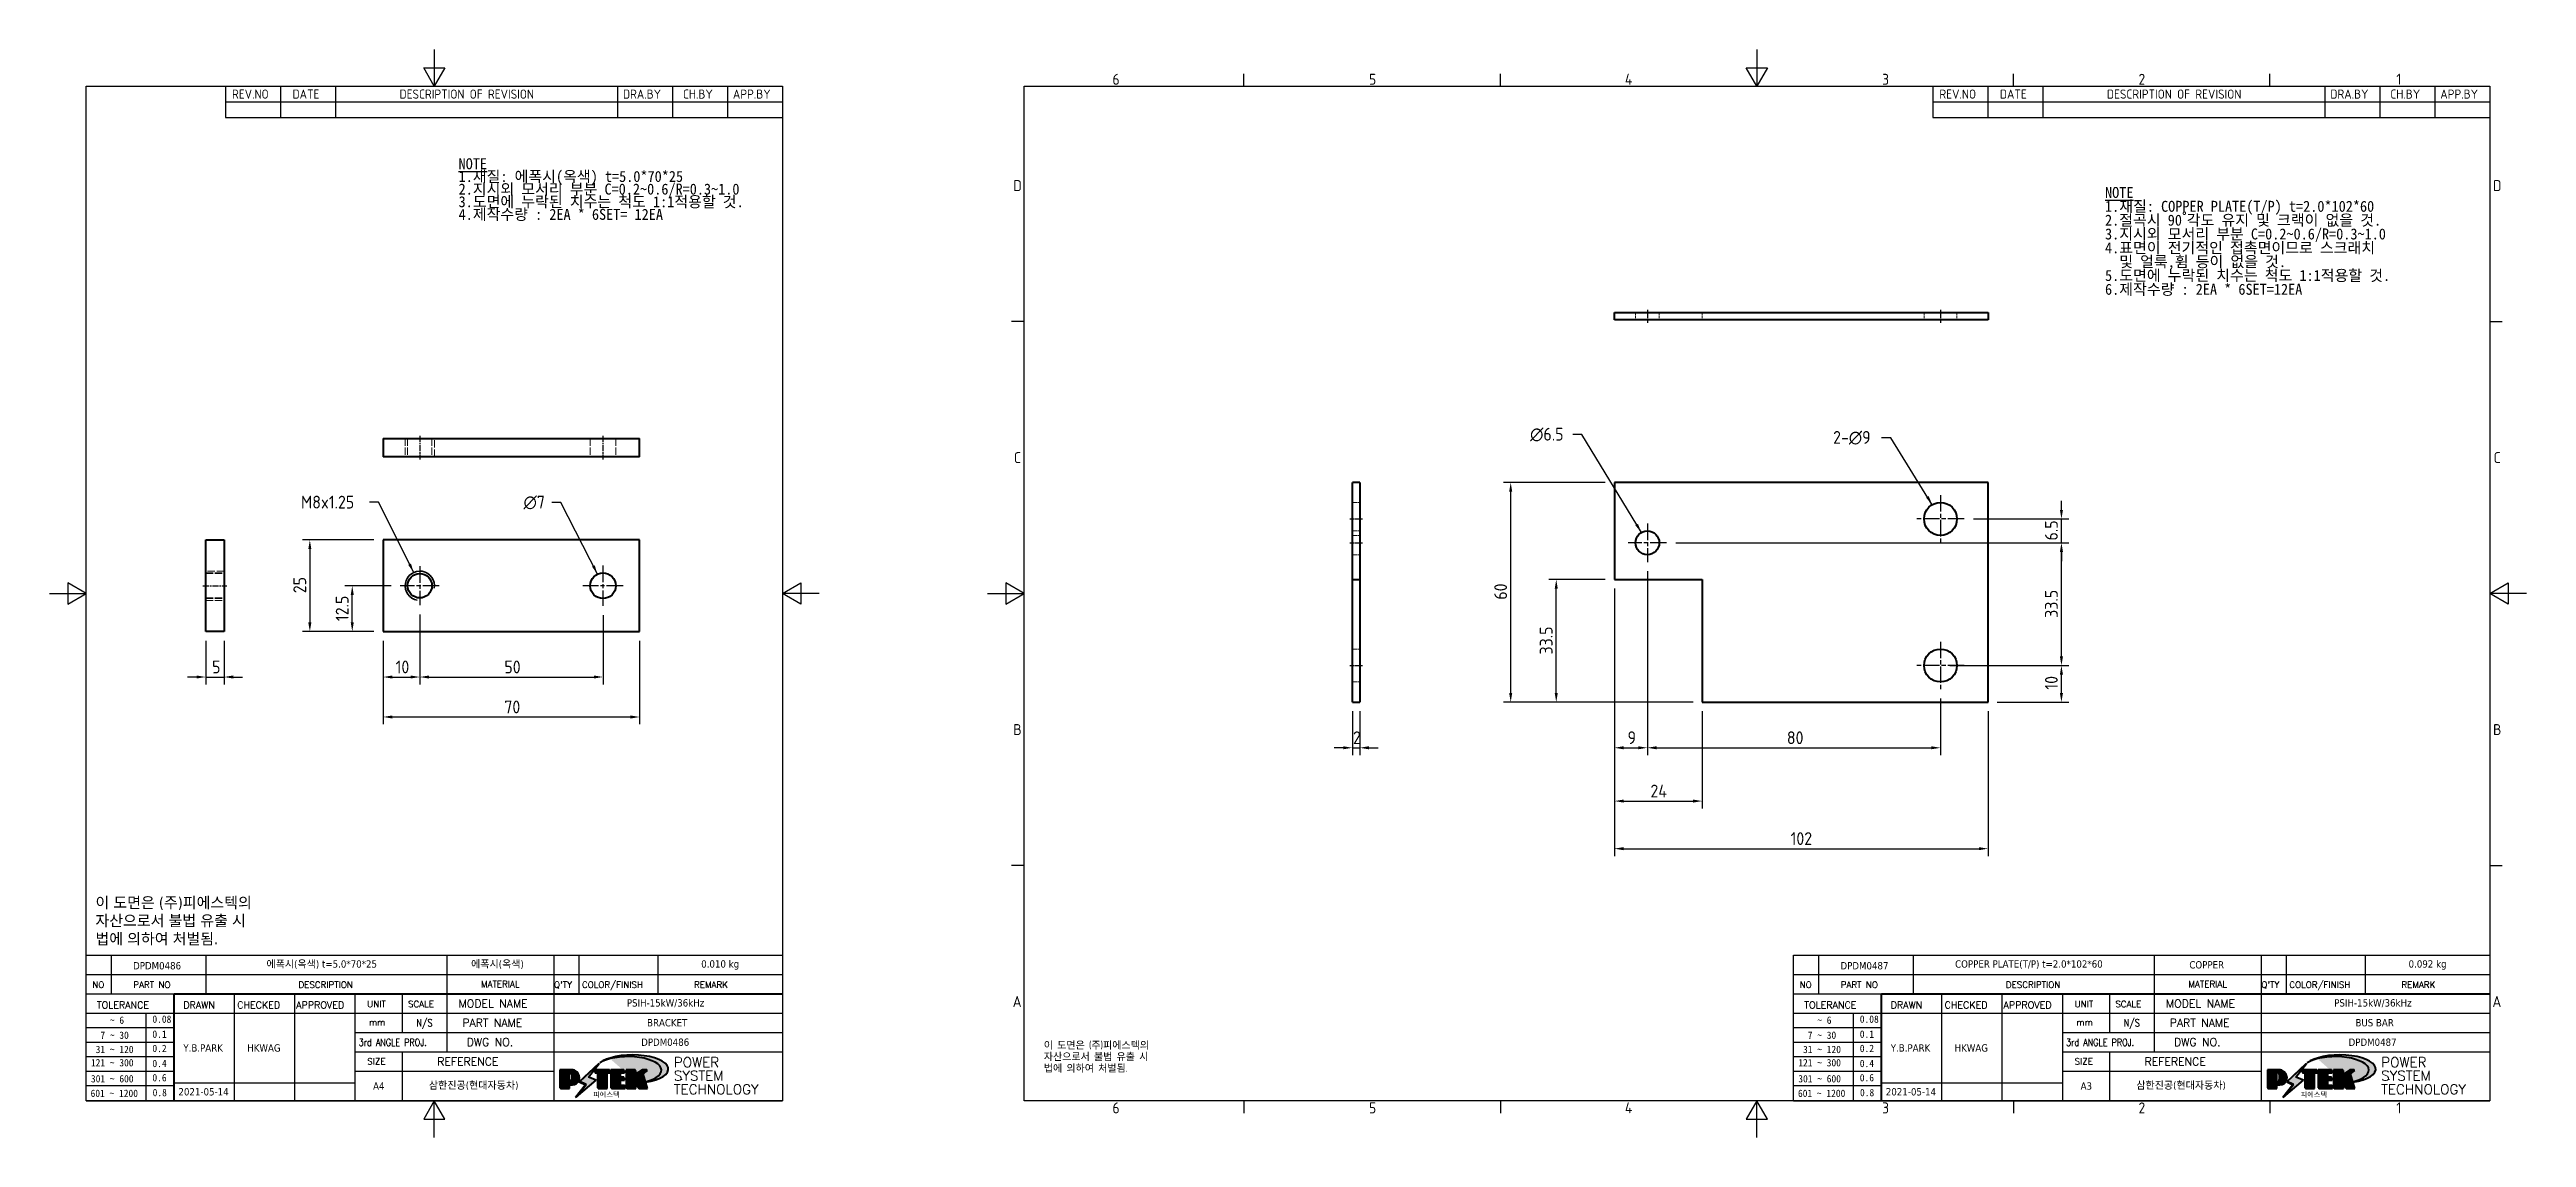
# Model space of a CAD drawing. Header units: millimetres. Extents: x 24815 to 37444, y -10619 to 6020.
# Drawn here: x 26841 to 27517, y -4479 to -4182 of the extents above; entities that cross this region are included whole.
import ezdxf
from ezdxf.enums import TextEntityAlignment as Align

# ---------------------------------------------------------------- set-up
doc = ezdxf.new("R2010")
doc.units = ezdxf.units.MM
for name, pattern in [('DPDM0486$0$CHAIN', [0.3543, 0.2362, -0.0295, 0.0591, -0.0295]), ('DPDM0486$0$DASHED', [0.2067, 0.1654, -0.0413]), ('DPDM0487$0$CHAIN', [0.3543, 0.2362, -0.0295, 0.0591, -0.0295]), ('DPDM0487$0$DASHED', [0.2067, 0.1654, -0.0413])]:
    doc.linetypes.add(name, pattern=pattern)
for name, color, linetype, lineweight in [('DPDM0486$0$가려진 것(ISO)', 2, 'DPDM0486$0$DASHED', 18), ('DPDM0486$0$가시적인 것(ISO)', 3, 'Continuous', 40), ('DPDM0486$0$가시적인 좁은 것(ISO)', 3, 'Continuous', 35), ('DPDM0486$0$경계(ISO)', 7, 'Continuous', 25), ('DPDM0486$0$기호(ISO)', 5, 'Continuous', 25), ('DPDM0486$0$제목(ISO)', 5, 'Continuous', 50), ('DPDM0486$0$중심 표식(ISO)', 1, 'Continuous', 25), ('DPDM0486$0$중심선(ISO)', 1, 'Continuous', 25), ('DPDM0486$0$치수(ISO)', 2, 'Continuous', 25), ('DPDM0486$0$해치(ISO)', 7, 'Continuous', 18), ('DPDM0487$0$가려진 것(ISO)', 2, 'DPDM0487$0$DASHED', 18), ('DPDM0487$0$가시적인 것(ISO)', 3, 'Continuous', 40), ('DPDM0487$0$경계(ISO)', 7, 'Continuous', 25), ('DPDM0487$0$기호(ISO)', 5, 'Continuous', 25), ('DPDM0487$0$제목(ISO)', 5, 'Continuous', 50), ('DPDM0487$0$중심 표식(ISO)', 1, 'Continuous', 25), ('DPDM0487$0$중심선(ISO)', 1, 'Continuous', 25), ('DPDM0487$0$치수(ISO)', 2, 'Continuous', 25), ('DPDM0487$0$해치(ISO)', 7, 'Continuous', 18)]:
    doc.layers.add(name, color=color, linetype=linetype, lineweight=lineweight)
doc.styles.add('DPDM0486$0$HAN_291', font='')
doc.styles.add('DPDM0486$0$HAN_370', font='', dxfattribs={"width": 2})
doc.styles.add('DPDM0486$0$ISO ProportionalPSTEK', font='isocp.shx')
doc.styles.add('DPDM0486$0$RC_284', font='ROMANC.shx')
doc.styles.add('DPDM0486$0$RC_287', font='ROMANC.shx')
doc.styles.add('DPDM0486$0$RC_292', font='ROMANC.shx')
doc.styles.add('DPDM0486$0$ROMANT_294', font='romant.shx')
doc.styles.add('DPDM0486$0$문자 텍스트_PSTEK_POSCO', font='isocp.shx')
doc.styles.add('DPDM0486$0$치수 텍스트_PSTEK_POSCO', font='isocp.shx')
doc.styles.add('DPDM0486$0$텍스트 스타일198', font='tahoma.ttf')
doc.styles.add('DPDM0486$0$텍스트 스타일333', font='ROMANC.shx', dxfattribs={"width": 0.8})
doc.styles.add('DPDM0487$0$HAN_291', font='')
doc.styles.add('DPDM0487$0$HAN_370', font='', dxfattribs={"width": 2})
doc.styles.add('DPDM0487$0$ISO ProportionalPSTEK', font='isocp.shx')
doc.styles.add('DPDM0487$0$RC_284', font='ROMANC.shx')
doc.styles.add('DPDM0487$0$RC_287', font='ROMANC.shx')
doc.styles.add('DPDM0487$0$RC_292', font='ROMANC.shx')
doc.styles.add('DPDM0487$0$ROMANT_294', font='romant.shx')
doc.styles.add('DPDM0487$0$문자 텍스트_PSTEK_POSCO', font='isocp.shx')
doc.styles.add('DPDM0487$0$치수 텍스트_PSTEK_POSCO', font='isocp.shx')
doc.styles.add('DPDM0487$0$텍스트 스타일198', font='tahoma.ttf')
doc.styles.add('DPDM0487$0$텍스트 스타일333', font='ROMANC.shx', dxfattribs={"width": 0.8})
doc.styles.get('DPDM0486$0$HAN_291').set_extended_font_data('GulimChe')
doc.styles.get('DPDM0486$0$HAN_370').set_extended_font_data('GulimChe')
doc.styles.get('DPDM0487$0$HAN_291').set_extended_font_data('GulimChe')
doc.styles.get('DPDM0487$0$HAN_370').set_extended_font_data('GulimChe')
doc.dimstyles.new('DPDM0486$0$치수_PSTEK_POSCO', dxfattribs={"dimtxt": 3.5, "dimasz": 2.5, "dimexe": 2, "dimexo": 2.5, "dimgap": 1, "dimtad": 1, "dimrnd": 1e-08, "dimdsep": 46, "dimtxsty": 'DPDM0486$0$치수 텍스트_PSTEK_POSCO', "dimcen": 0.09, "dimdle": 10, "dimclrd": 7, "dimclre": 7, "dimclrt": 2, "dimadec": 1, "dimazin": 2, "dimtfac": 1, "dimtmove": 0, "dimatfit": 3, "dimfxl": 1, "dimtolj": 1, "dimlwd": -1, "dimlwe": -1, "dimarcsym": 0})
doc.dimstyles.new('DPDM0486$0$치수_PSTEK_POSCO$7', dxfattribs={"dimtxt": 3.5, "dimasz": 2.5, "dimexe": 2, "dimexo": 2.5, "dimgap": 1, "dimtad": 1, "dimrnd": 1e-08, "dimdsep": 46, "dimtxsty": 'DPDM0486$0$치수 텍스트_PSTEK_POSCO', "dimcen": 0.09, "dimdle": 10, "dimclrd": 7, "dimclre": 7, "dimclrt": 2, "dimadec": 1, "dimazin": 2, "dimtfac": 1, "dimtmove": 0, "dimatfit": 3, "dimfxl": 1, "dimtolj": 1, "dimlwd": -1, "dimlwe": -1, "dimarcsym": 0})
doc.dimstyles.new('DPDM0487$0$치수_PSTEK_POSCO', dxfattribs={"dimtxt": 3.5, "dimasz": 2.5, "dimexe": 2, "dimexo": 2.5, "dimgap": 1, "dimtad": 1, "dimrnd": 1e-08, "dimdsep": 46, "dimtxsty": 'DPDM0487$0$치수 텍스트_PSTEK_POSCO', "dimcen": 0.09, "dimdle": 10, "dimclrd": 7, "dimclre": 7, "dimclrt": 2, "dimadec": 1, "dimazin": 2, "dimtfac": 1, "dimtmove": 0, "dimatfit": 3, "dimfxl": 1, "dimtolj": 1, "dimlwd": -1, "dimlwe": -1, "dimarcsym": 0})
doc.dimstyles.new('DPDM0487$0$치수_PSTEK_POSCO$7', dxfattribs={"dimtxt": 3.5, "dimasz": 2.5, "dimexe": 2, "dimexo": 2.5, "dimgap": 1, "dimtad": 1, "dimrnd": 1e-08, "dimdsep": 46, "dimtxsty": 'DPDM0487$0$치수 텍스트_PSTEK_POSCO', "dimcen": 0.09, "dimdle": 10, "dimclrd": 7, "dimclre": 7, "dimclrt": 2, "dimadec": 1, "dimazin": 2, "dimtfac": 1, "dimtmove": 0, "dimatfit": 3, "dimfxl": 1, "dimtolj": 1, "dimlwd": -1, "dimlwe": -1, "dimarcsym": 0})

msp = doc.modelspace()

# ---------------------------------------------------------------- texts
at = {"layer": 'DPDM0486$0$기호(ISO)', "color": 2, "attachment_point": 4}
for s, insert, char_height, width, line_spacing_factor, style in [('{\\fGulimChe|b0|i0|c0|p49;\\H1x;\\LNOTE\\P\\l1.\\fGulimChe|b0|i0|c129|p49;재질\\fGulimChe|b0|i0|c0|p49;: \\fGulimChe|b0|i0|c129|p49;에폭시\\fGulimChe|b0|i0|c0|p49;(\\fGulimChe|b0|i0|c129|p49;옥색\\fGulimChe|b0|i0|c0|p49;) t=5.0*70*25\\P2.\\fGulimChe|b0|i0|c129|p49;지시외 모서리 부분 \\fGulimChe|b0|i0|c0|p49;C=0.2~0.6/R=0.3~1.0\\P3.\\fGulimChe|b0|i0|c129|p49;도면에 누락된 치수는 척도 \\fGulimChe|b0|i0|c0|p49;1:1\\fGulimChe|b0|i0|c129|p49;적용할 것\\fGulimChe|b0|i0|c0|p49;.\\P4.\\fGulimChe|b0|i0|c129|p49;제작수량 \\fGulimChe|b0|i0|c0|p49;: 2EA * 6SET= \\fGulimChe|b0|i0|c129|p49;12\\fGulimChe|b0|i0|c0|p49;EA}', (26953.10516, -4219.81469), 3.00000012, 92.499785, 0.690184, 'DPDM0486$0$문자 텍스트_PSTEK_POSCO'), ('{M8x1.25}', (26910.1019, -4305.11466), 3.5, 17.6792128, 0.6125, 'DPDM0486$0$치수 텍스트_PSTEK_POSCO'), ('{\\fAIGDT|b0|i0;\\H3.5000;n\\fisocp|b0|i0;\\H3.5000;7}', (26970.82885, -4305.22361), 3.4999999, 6.7128373, 0.6125, 'DPDM0486$0$치수 텍스트_PSTEK_POSCO')]:
    msp.add_mtext(s, dxfattribs=dict(at, insert=insert, char_height=char_height, width=width, line_spacing_factor=line_spacing_factor, style=style))
at = {"layer": 'DPDM0486$0$기호(ISO)', "color": 7, "insert": (26854.00916, -4419.52771), "char_height": 3.0000001, "width": 60.8407783, "attachment_point": 4, "line_spacing_factor": 0.987884, "style": 'DPDM0486$0$문자 텍스트_PSTEK_POSCO'}
msp.add_mtext('{\\fTahoma|b0|i0;\\H3.0000;이 도면은 (주)피에스텍의\\P자산으로서 불법 유출 시 \\P법에 의하여 처벌됨.}', dxfattribs=at)
at = {"layer": 'DPDM0487$0$기호(ISO)', "color": 2, "attachment_point": 4}
for s, insert, char_height, width, line_spacing_factor, style in [('{\\fGulimChe|b0|i0|c0|p49;\\H1x;\\LNOTE\\P\\l1.\\fGulimChe|b0|i0|c129|p49;재질\\fGulimChe|b0|i0|c0|p49;: COPPER PLATE(T/P) t=2.0*102*60\\P2.\\fGulimChe|b0|i0|c129|p49;절곡시 \\fGulimChe|b0|i0|c0|p49;90˚\\fGulimChe|b0|i0|c129|p49;각도 유지 및 크랙이 없을 것\\fGulimChe|b0|i0|c0|p49;.\\P3.\\fGulimChe|b0|i0|c129|p49;지시외 모서리 부분 \\fGulimChe|b0|i0|c0|p49;C=0.2~0.6/R=0.3~1.0\\P4.\\fGulimChe|b0|i0|c129|p49;표면이 전기적인 접촉면이므로 스크래치\\P  및 얼룩\\fGulimChe|b0|i0|c0|p49;,\\fGulimChe|b0|i0|c129|p49;휨 등이 없을 것\\fGulimChe|b0|i0|c0|p49;.\\P5.\\fGulimChe|b0|i0|c129|p49;도면에 누락된 치수는 척도 \\fGulimChe|b0|i0|c0|p49;1:1\\fGulimChe|b0|i0|c129|p49;적용할 것\\fGulimChe|b0|i0|c0|p49;.\\P6.\\fGulimChe|b0|i0|c129|p49;제작수량 \\fGulimChe|b0|i0|c0|p49;: 2EA * 6SET=\\fGulimChe|b0|i0|c129|p49;12\\fGulimChe|b0|i0|c0|p49;EA}', (27402.39815, -4233.95688), 3.00000012, 98.9189068, 0.754889, 'DPDM0487$0$문자 텍스트_PSTEK_POSCO'), ('{\\fAIGDT|b0|i0;\\H3.5000;n\\fisocp|b0|i0;\\H3.5000;6.5}', (27245.5099, -4286.68446), 3.4999999, 10.6396787, 0.6125, 'DPDM0487$0$치수 텍스트_PSTEK_POSCO'), ('{2-\\fAIGDT|b0|i0;\\H3.5000;n\\fisocp|b0|i0;\\H3.5000;9}', (27328.19276, -4287.56067), 3.4999999, 12.2154713, 0.6125, 'DPDM0487$0$치수 텍스트_PSTEK_POSCO')]:
    msp.add_mtext(s, dxfattribs=dict(at, insert=insert, char_height=char_height, width=width, line_spacing_factor=line_spacing_factor, style=style))
at = {"layer": 'DPDM0487$0$기호(ISO)', "color": 7, "insert": (27112.79474, -4452.33167), "char_height": 2, "width": 51.2401383, "attachment_point": 1, "line_spacing_factor": 0.944221, "style": 'DPDM0487$0$문자 텍스트_PSTEK_POSCO'}
msp.add_mtext('{이 도면은 (주)피에스텍의\\P자산으로서 불법 유출 시 \\P법에 의하여 처벌됨.}', dxfattribs=at)

# ---------------------------------------------------------------- blocks, each defined once
blk = doc.blocks.new('DPDM0486$0$경계 Default Border')
at = {"layer": 'DPDM0486$0$경계(ISO)', "flags": 128}
for points in [[(105, 297), (105, 287), (102.11, 292), (107.89, 292), (105, 287)], [(10, 10), (10, 287), (200, 287), (200, 10), (10, 10)], [(0, 148.5), (10, 148.5), (5, 151.39), (5, 145.61), (10, 148.5)], [(210, 148.5), (200, 148.5), (205, 151.39), (205, 145.61), (200, 148.5)], [(105, 0), (105, 10), (102.11, 5), (107.89, 5), (105, 10)]]:
    blk.add_lwpolyline(points, dxfattribs=at)
blk = doc.blocks.new('DPDM0486$0$제목 블록 PSTEK')
for color, points in [(252, [(317.22, 17.06), (322.03, 21.63), (322.28, 21.94), (317.05, 16.98), (318.75, 16.19), (316, 12.72), (316.34, 13), (318.92, 16.27)]), (5, [(321.62, 17.42), (319.53, 18.25), (322.45, 22.02), (317.22, 17.06), (318.92, 16.27), (316.17, 12.8)]), (1, [(324.48, 19.61), (325.24, 19.61), (325.24, 20.26), (321.23, 20.26), (321.23, 19.61), (321.98, 19.61), (321.98, 15.34), (324.48, 15.34)]), (252, [(321.98, 19.61), (321.4, 19.61), (321.4, 19.46), (321.98, 19.46)]), (252, [(324.66, 19.46), (325.42, 19.46), (325.42, 20.11), (325.24, 20.11), (325.24, 19.61), (324.48, 19.61), (324.48, 15.34), (322.16, 15.34), (322.16, 15.19), (324.66, 15.19)]), (1, [(329.23, 20.26), (325.66, 20.26), (325.66, 15.34), (329.36, 15.34), (329.36, 15.99), (328.11, 15.99), (328.11, 17.56), (329.23, 17.56), (329.23, 18.26), (328.11, 18.26), (328.11, 19.61), (329.23, 19.61)]), (252, [(329.54, 15.85), (329.36, 15.85), (329.36, 15.34), (325.83, 15.34), (325.83, 15.19), (329.54, 15.19)]), (252, [(328.29, 19.46), (329.41, 19.46), (329.41, 20.11), (329.23, 20.11), (329.23, 19.61), (328.11, 19.61), (328.11, 18.26), (328.29, 18.26)]), (252, [(328.29, 17.42), (329.41, 17.42), (329.41, 18.11), (329.23, 18.11), (329.23, 17.56), (328.11, 17.56), (328.11, 15.99), (328.29, 15.99)]), (1, [(332.33, 20.26), (329.86, 20.26), (329.86, 15.34), (332.33, 15.34), (332.33, 17.43), (333.07, 15.34), (335.49, 15.34), (334.25, 19.31), (335.44, 20.26), (334.31, 20.26), (332.33, 19)]), (252, [(332.51, 16.93), (332.33, 17.43), (332.33, 15.34), (330.04, 15.34), (330.04, 15.19), (332.51, 15.19)]), (252, [(332.51, 20.11), (332.33, 20.11), (332.33, 19), (332.51, 19.11)]), (252, [(335.62, 20.11), (335.25, 20.11), (334.25, 19.31), (335.49, 15.34), (333.2, 15.34), (333.25, 15.19), (335.66, 15.19), (334.43, 19.16)])]:
    blk.add_hatch(color=color).paths.add_polyline_path(points)
h = blk.add_hatch(color=1)
edge = h.paths.add_edge_path(flags=0)
edge.add_line((314.22, 19.61), (314.22, 17))
edge.add_line((314.22, 17), (314.35, 17))
edge.add_arc((314.35, 17.65), 0.651, 270, 360)
edge.add_line((315, 17.65), (315, 18.96))
edge.add_arc((314.35, 18.96), 0.651, 0, 90)
edge.add_line((314.35, 19.61), (314.22, 19.61))
edge = h.paths.add_edge_path()
edge.add_arc((314.98, 18.29), 1.97, 270, 450)
edge.add_line((314.98, 20.26), (311.77, 20.26))
edge.add_line((311.77, 20.26), (311.77, 15.34))
edge.add_line((311.77, 15.34), (314.22, 15.34))
edge.add_line((314.22, 15.34), (314.22, 16.32))
edge.add_line((314.22, 16.32), (314.98, 16.32))
h = blk.add_hatch(color=252)
edge = h.paths.add_edge_path()
edge.add_arc((314.98, 18.29), 1.97, 270, 406.82787)
edge.add_arc((315.16, 18.14), 1.97, -90, 53.56098, ccw=False)
edge.add_line((315.16, 16.17), (314.4, 16.17))
edge.add_line((314.4, 16.17), (314.4, 15.19))
edge.add_line((314.4, 15.19), (311.94, 15.19))
edge.add_line((311.94, 15.19), (311.94, 15.34))
edge.add_line((311.94, 15.34), (314.22, 15.34))
edge.add_line((314.22, 15.34), (314.22, 16.32))
edge.add_line((314.22, 16.32), (314.98, 16.32))
h = blk.add_hatch(color=252)
edge = h.paths.add_edge_path()
edge.add_line((314.4, 19.46), (314.53, 19.46))
edge.add_arc((314.53, 18.81), 0.651, 60.41893, 90, ccw=False)
edge.add_arc((314.35, 18.96), 0.651, 39.96992, 90)
edge.add_line((314.35, 19.61), (314.22, 19.61))
edge.add_line((314.22, 19.61), (314.22, 17))
edge.add_line((314.22, 17), (314.35, 17))
edge.add_arc((314.35, 17.65), 0.651, 270, 274.69308)
edge.add_line((314.4, 17), (314.4, 19.46))
at = {"layer": 'DPDM0486$0$해치(ISO)', "true_color": 0x27d1fc}
h = blk.add_hatch(color=140, dxfattribs=at)
edge = h.paths.add_edge_path()
edge.add_ellipse((330.37, 20.16), major_axis=(9.1, 0), ratio=0.40699, start_angle=301.30985, end_angle=507.74369)
edge.add_ellipse((331.53, 20.46), major_axis=(-9.82, 0), ratio=0.39426, start_angle=111.51207, end_angle=334.47025, ccw=False)
edge.add_line((335.14, 16.86), (335.1, 16.99))
at = {"color": 180}
for p, q in [((182.48, 11.79), (182.48, 51.57)), ((182.48, 51.57), (372.48, 51.57)), ((189.27, 51.57), (189.27, 41.01)), ((215.22, 41.01), (215.22, 51.57)), ((280.88, 51.57), (280.88, 41.01)), ((310.09, 51.57), (310.09, 41.01)), ((316.9, 51.57), (316.9, 41.01)), ((338.46, 51.57), (338.46, 41.01)), ((372.48, 51.57), (372.48, 11.79)), ((182.48, 46.29), (372.48, 46.29)), ((182.48, 41.01), (206.45, 41.01)), ((222.94, 11.79), (222.94, 41.01)), ((239.43, 11.79), (239.43, 41.01)), ((255.92, 11.79), (255.92, 41.01)), ((268.69, 41.01), (268.69, 30.45)), ((280.88, 41.01), (280.88, 25.17)), ((310.09, 41.01), (310.09, 11.79)), ((182.48, 35.73), (206.45, 35.73)), ((198.86, 12.03), (198.86, 35.73)), ((206.45, 35.73), (372.48, 35.73)), ((182.48, 31.78), (206.45, 31.78)), ((182.48, 27.83), (206.45, 27.83)), ((255.92, 30.45), (372.48, 30.45)), ((182.48, 23.88), (206.45, 23.88)), ((255.92, 25.17), (372.48, 25.17)), ((268.69, 25.17), (268.69, 11.79)), ((182.48, 19.93), (206.45, 19.93)), ((182.48, 15.98), (206.45, 15.98)), ((206.45, 16.74), (255.92, 16.74)), ((255.92, 19.89), (310.09, 19.89)), ((182.48, 11.79), (372.48, 11.79))]:
    blk.add_line(p, q, dxfattribs=at)
at = {"color": 7, "lineweight": 50}
for p, q in [((206.45, 11.79), (206.45, 41.01)), ((206.45, 41.01), (372.48, 41.01))]:
    blk.add_line(p, q, dxfattribs=at)
at = {"color": 7}
for p, q in [((322.28, 21.94), (317.05, 16.98)), ((322.45, 22.02), (317.22, 17.06)), ((317.22, 17.06), (322.03, 21.63)), ((319.53, 18.25), (322.45, 22.02)), ((322.03, 21.63), (322.28, 21.94)), ((314.98, 20.26), (311.77, 20.26)), ((311.77, 20.26), (311.77, 15.34)), ((314.98, 20.26), (311.77, 20.26)), ((311.77, 20.26), (311.77, 15.34)), ((311.77, 15.34), (314.22, 15.34)), ((311.77, 15.34), (314.22, 15.34)), ((314.22, 15.34), (311.94, 15.34)), ((311.94, 15.34), (311.94, 15.19)), ((311.94, 15.19), (314.4, 15.19)), ((314.22, 17), (314.22, 19.61)), ((314.22, 19.61), (314.35, 19.61)), ((314.35, 19.61), (314.22, 19.61)), ((314.22, 19.61), (314.22, 17)), ((314.22, 17), (314.22, 19.61)), ((314.22, 19.61), (314.35, 19.61)), ((314.35, 17), (314.22, 17)), ((314.22, 17), (314.35, 17)), ((314.35, 17), (314.22, 17)), ((314.22, 16.32), (314.98, 16.32)), ((314.22, 15.34), (314.22, 16.32)), ((314.98, 16.32), (314.22, 16.32)), ((314.22, 16.32), (314.22, 15.34)), ((314.22, 16.32), (314.98, 16.32)), ((314.22, 15.34), (314.22, 16.32)), ((314.4, 19.46), (314.53, 19.46)), ((314.4, 17), (314.4, 19.46)), ((314.4, 16.17), (315.16, 16.17)), ((314.4, 15.19), (314.4, 16.17)), ((315, 18.96), (315, 17.65)), ((315, 18.96), (315, 17.65)), ((318.75, 16.19), (316, 12.72)), ((316.17, 12.8), (321.62, 17.42)), ((318.92, 16.27), (316.17, 12.8)), ((316.34, 13), (318.92, 16.27)), ((317.05, 16.98), (318.75, 16.19)), ((318.92, 16.27), (317.22, 17.06)), ((317.22, 17.06), (318.92, 16.27)), ((321.62, 17.42), (319.53, 18.25)), ((325.24, 20.26), (321.23, 20.26)), ((321.23, 20.26), (321.23, 19.61)), ((325.24, 20.26), (321.23, 20.26)), ((321.23, 20.26), (321.23, 19.61)), ((321.23, 19.61), (321.98, 19.61)), ((321.23, 19.61), (321.98, 19.61)), ((321.4, 19.61), (321.4, 19.46)), ((321.98, 19.61), (321.4, 19.61)), ((321.4, 19.46), (321.98, 19.46)), ((321.98, 19.61), (321.98, 15.34)), ((321.98, 19.46), (321.98, 19.61)), ((321.98, 19.61), (321.98, 15.34)), ((321.98, 15.34), (324.48, 15.34)), ((321.98, 15.34), (324.48, 15.34)), ((324.48, 15.34), (322.16, 15.34)), ((322.16, 15.34), (322.16, 15.19)), ((322.16, 15.19), (324.66, 15.19)), ((324.48, 19.61), (325.24, 19.61)), ((324.48, 15.34), (324.48, 19.61)), ((325.24, 19.61), (324.48, 19.61)), ((324.48, 19.61), (324.48, 15.34)), ((324.48, 19.61), (325.24, 19.61)), ((324.48, 15.34), (324.48, 19.61)), ((324.66, 19.46), (325.42, 19.46)), ((324.66, 15.19), (324.66, 19.46)), ((325.24, 19.61), (325.24, 20.26)), ((325.24, 19.61), (325.24, 20.26)), ((325.42, 20.11), (325.24, 20.11)), ((325.24, 20.11), (325.24, 19.61)), ((325.42, 19.46), (325.42, 20.11)), ((329.23, 20.26), (325.66, 20.26)), ((325.66, 20.26), (325.66, 15.34)), ((325.66, 20.26), (325.66, 15.34)), ((329.23, 20.26), (325.66, 20.26)), ((325.66, 15.34), (329.36, 15.34)), ((325.66, 15.34), (329.36, 15.34)), ((329.36, 15.34), (325.83, 15.34)), ((325.83, 15.34), (325.83, 15.19)), ((325.83, 15.19), (329.54, 15.19)), ((328.11, 18.26), (328.11, 19.61)), ((328.11, 19.61), (329.23, 19.61)), ((329.23, 19.61), (328.11, 19.61)), ((328.11, 19.61), (328.11, 18.26)), ((328.11, 18.26), (328.11, 19.61)), ((328.11, 19.61), (329.23, 19.61)), ((329.23, 18.26), (328.11, 18.26)), ((328.11, 18.26), (328.29, 18.26)), ((329.23, 18.26), (328.11, 18.26)), ((328.11, 17.56), (329.23, 17.56)), ((328.11, 15.99), (328.11, 17.56)), ((329.23, 17.56), (328.11, 17.56)), ((328.11, 17.56), (328.11, 15.99)), ((328.11, 17.56), (329.23, 17.56)), ((328.11, 15.99), (328.11, 17.56)), ((329.36, 15.99), (328.11, 15.99)), ((328.11, 15.99), (328.29, 15.99)), ((329.36, 15.99), (328.11, 15.99)), ((328.29, 18.26), (328.29, 19.46)), ((328.29, 19.46), (329.41, 19.46)), ((328.29, 15.99), (328.29, 17.42)), ((328.29, 17.42), (329.41, 17.42)), ((329.23, 19.61), (329.23, 20.26)), ((329.23, 19.61), (329.23, 20.26)), ((329.41, 20.11), (329.23, 20.11)), ((329.23, 20.11), (329.23, 19.61)), ((329.23, 17.56), (329.23, 18.26)), ((329.23, 17.56), (329.23, 18.26)), ((329.41, 18.11), (329.23, 18.11)), ((329.23, 18.11), (329.23, 17.56)), ((329.36, 15.34), (329.36, 15.99)), ((329.36, 15.34), (329.36, 15.99)), ((329.54, 15.85), (329.36, 15.85)), ((329.36, 15.85), (329.36, 15.34)), ((329.41, 19.46), (329.41, 20.11)), ((329.41, 17.42), (329.41, 18.11)), ((329.54, 15.19), (329.54, 15.85)), ((332.33, 20.26), (329.86, 20.26)), ((329.86, 20.26), (329.86, 15.34)), ((329.86, 20.26), (329.86, 15.34)), ((332.33, 20.26), (329.86, 20.26)), ((329.86, 15.34), (332.33, 15.34)), ((329.86, 15.34), (332.33, 15.34)), ((332.33, 15.34), (330.04, 15.34)), ((330.04, 15.34), (330.04, 15.19)), ((330.04, 15.19), (332.51, 15.19)), ((334.31, 20.26), (332.33, 19)), ((332.33, 19), (332.33, 20.26)), ((334.31, 20.26), (332.33, 19)), ((332.33, 19), (332.33, 20.26)), ((332.51, 20.11), (332.33, 20.11)), ((332.33, 20.11), (332.33, 19)), ((332.33, 19), (332.51, 19.11)), ((332.33, 17.43), (333.07, 15.34)), ((332.33, 15.34), (332.33, 17.43)), ((332.51, 16.93), (332.33, 17.43)), ((332.33, 17.43), (332.33, 15.34)), ((332.33, 17.43), (333.07, 15.34)), ((332.33, 15.34), (332.33, 17.43)), ((332.51, 19.11), (332.51, 20.11)), ((332.51, 15.19), (332.51, 16.93)), ((333.07, 15.34), (335.49, 15.34)), ((333.07, 15.34), (335.49, 15.34)), ((335.49, 15.34), (333.2, 15.34)), ((333.2, 15.34), (333.25, 15.19)), ((333.25, 15.19), (335.66, 15.19)), ((334.25, 19.31), (335.44, 20.26)), ((334.25, 19.31), (335.44, 20.26)), ((335.25, 20.11), (334.25, 19.31)), ((335.49, 15.34), (334.25, 19.31)), ((334.25, 19.31), (335.49, 15.34)), ((335.49, 15.34), (334.25, 19.31)), ((335.44, 20.26), (334.31, 20.26)), ((335.44, 20.26), (334.31, 20.26)), ((334.43, 19.16), (335.62, 20.11)), ((335.66, 15.19), (334.43, 19.16)), ((335.62, 20.11), (335.25, 20.11)), ((345.04, 17.5), (344.99, 17.69)), ((316, 12.72), (316.34, 13))]:
    blk.add_line(p, q, dxfattribs=at)
at = {"color": 5}
for p, q in [((322.45, 22.02), (317.22, 17.06)), ((319.53, 18.25), (322.45, 22.02)), ((316.17, 12.8), (321.62, 17.42)), ((318.92, 16.27), (316.17, 12.8)), ((317.22, 17.06), (318.92, 16.27)), ((321.62, 17.42), (319.53, 18.25))]:
    blk.add_line(p, q, dxfattribs=at)
at = {"color": 1}
for p, q in [((314.98, 20.26), (311.77, 20.26)), ((311.77, 20.26), (311.77, 15.34)), ((311.77, 15.34), (314.22, 15.34)), ((314.22, 17), (314.22, 19.61)), ((314.22, 19.61), (314.35, 19.61)), ((314.35, 17), (314.22, 17)), ((314.22, 16.32), (314.98, 16.32)), ((314.22, 15.34), (314.22, 16.32)), ((315, 18.96), (315, 17.65)), ((325.24, 20.26), (321.23, 20.26)), ((321.23, 20.26), (321.23, 19.61)), ((321.23, 19.61), (321.98, 19.61)), ((321.98, 19.61), (321.98, 15.34)), ((321.98, 15.34), (324.48, 15.34)), ((324.48, 19.61), (325.24, 19.61)), ((324.48, 15.34), (324.48, 19.61)), ((325.24, 19.61), (325.24, 20.26)), ((329.23, 20.26), (325.66, 20.26)), ((325.66, 20.26), (325.66, 15.34)), ((325.66, 15.34), (329.36, 15.34)), ((328.11, 18.26), (328.11, 19.61)), ((328.11, 19.61), (329.23, 19.61)), ((329.23, 18.26), (328.11, 18.26)), ((328.11, 17.56), (329.23, 17.56)), ((328.11, 15.99), (328.11, 17.56)), ((329.36, 15.99), (328.11, 15.99)), ((329.23, 19.61), (329.23, 20.26)), ((329.23, 17.56), (329.23, 18.26)), ((329.36, 15.34), (329.36, 15.99)), ((332.33, 20.26), (329.86, 20.26)), ((329.86, 20.26), (329.86, 15.34)), ((329.86, 15.34), (332.33, 15.34)), ((334.31, 20.26), (332.33, 19)), ((332.33, 19), (332.33, 20.26)), ((332.33, 17.43), (333.07, 15.34)), ((332.33, 15.34), (332.33, 17.43)), ((333.07, 15.34), (335.49, 15.34)), ((334.25, 19.31), (335.44, 20.26)), ((335.49, 15.34), (334.25, 19.31)), ((335.44, 20.26), (334.31, 20.26))]:
    blk.add_line(p, q, dxfattribs=at)
at = {"color": 7}
for centre, radius, start, end in [((314.35, 18.96), 0.651, 0, 90), ((314.35, 18.96), 0.651, 39.96992, 90), ((314.35, 18.96), 0.651, 0, 90), ((314.35, 17.65), 0.651, 270, 0), ((314.35, 17.65), 0.651, 270, 0), ((314.35, 17.65), 0.651, 270, 274.69308), ((314.53, 18.81), 0.651, 60.41893, 90), ((314.98, 18.29), 1.97, 270, 90), ((314.98, 18.29), 1.97, 270, 90), ((314.98, 18.29), 1.97, 270, 46.82787), ((315.16, 18.14), 1.97, 270, 53.56098)]:
    blk.add_arc(centre, radius, start, end, dxfattribs=at)
at = {"color": 1}
for centre, radius, start, end in [((314.35, 18.96), 0.651, 0, 90), ((314.35, 17.65), 0.651, 270, 0), ((314.98, 18.29), 1.97, 270, 90)]:
    blk.add_arc(centre, radius, start, end, dxfattribs=at)
at = {"layer": 'DPDM0486$0$제목(ISO)', "lineweight": 18}
blk.add_line((182.48, 35.73), (182.48, 11.79), dxfattribs=at)
at = {"layer": 'DPDM0486$0$제목(ISO)'}
for p, q in [((322.28, 21.94), (317.05, 16.98)), ((322.45, 22.02), (317.22, 17.06)), ((317.22, 17.06), (322.03, 21.63)), ((319.53, 18.25), (322.45, 22.02)), ((322.03, 21.63), (322.28, 21.94)), ((314.98, 20.26), (311.77, 20.26)), ((311.77, 20.26), (311.77, 15.34)), ((311.77, 15.34), (314.22, 15.34)), ((314.22, 15.34), (311.94, 15.34)), ((311.94, 15.34), (311.94, 15.19)), ((311.94, 15.19), (314.4, 15.19)), ((314.22, 17), (314.22, 19.61)), ((314.22, 19.61), (314.35, 19.61)), ((314.35, 19.61), (314.22, 19.61)), ((314.22, 19.61), (314.22, 17)), ((314.35, 17), (314.22, 17)), ((314.22, 17), (314.35, 17)), ((314.22, 15.34), (314.22, 16.32)), ((314.22, 16.32), (314.98, 16.32)), ((314.98, 16.32), (314.22, 16.32)), ((314.22, 16.32), (314.22, 15.34)), ((314.4, 19.46), (314.53, 19.46)), ((314.4, 17), (314.4, 19.46)), ((314.4, 15.19), (314.4, 16.17)), ((314.4, 16.17), (315.16, 16.17)), ((315, 18.96), (315, 17.65)), ((318.75, 16.19), (316, 12.72)), ((316.17, 12.8), (321.62, 17.42)), ((318.92, 16.27), (316.17, 12.8)), ((316.34, 13), (318.92, 16.27)), ((317.05, 16.98), (318.75, 16.19)), ((317.22, 17.06), (318.92, 16.27)), ((318.92, 16.27), (317.22, 17.06)), ((321.62, 17.42), (319.53, 18.25)), ((325.24, 20.26), (321.23, 20.26)), ((321.23, 20.26), (321.23, 19.61)), ((321.23, 19.61), (321.98, 19.61)), ((321.98, 19.61), (321.4, 19.61)), ((321.4, 19.61), (321.4, 19.46)), ((321.4, 19.46), (321.98, 19.46)), ((321.98, 19.61), (321.98, 15.34)), ((321.98, 19.46), (321.98, 19.61)), ((321.98, 15.34), (324.48, 15.34)), ((324.48, 15.34), (322.16, 15.34)), ((322.16, 15.34), (322.16, 15.19)), ((322.16, 15.19), (324.66, 15.19)), ((324.48, 19.61), (325.24, 19.61)), ((324.48, 15.34), (324.48, 19.61)), ((325.24, 19.61), (324.48, 19.61)), ((324.48, 19.61), (324.48, 15.34)), ((324.66, 19.46), (325.42, 19.46)), ((324.66, 15.19), (324.66, 19.46)), ((325.24, 19.61), (325.24, 20.26)), ((325.42, 20.11), (325.24, 20.11)), ((325.24, 20.11), (325.24, 19.61)), ((325.42, 19.46), (325.42, 20.11)), ((329.23, 20.26), (325.66, 20.26)), ((325.66, 20.26), (325.66, 15.34)), ((325.66, 15.34), (329.36, 15.34)), ((329.36, 15.34), (325.83, 15.34)), ((325.83, 15.34), (325.83, 15.19)), ((325.83, 15.19), (329.54, 15.19)), ((328.11, 18.26), (328.11, 19.61)), ((328.11, 19.61), (329.23, 19.61)), ((329.23, 19.61), (328.11, 19.61)), ((328.11, 19.61), (328.11, 18.26)), ((329.23, 18.26), (328.11, 18.26)), ((328.11, 18.26), (328.29, 18.26)), ((328.11, 15.99), (328.11, 17.56)), ((328.11, 17.56), (329.23, 17.56)), ((329.23, 17.56), (328.11, 17.56)), ((328.11, 17.56), (328.11, 15.99)), ((329.36, 15.99), (328.11, 15.99)), ((328.11, 15.99), (328.29, 15.99)), ((328.29, 19.46), (329.41, 19.46)), ((328.29, 18.26), (328.29, 19.46)), ((328.29, 17.42), (329.41, 17.42)), ((328.29, 15.99), (328.29, 17.42)), ((329.23, 19.61), (329.23, 20.26)), ((329.41, 20.11), (329.23, 20.11)), ((329.23, 20.11), (329.23, 19.61)), ((329.23, 17.56), (329.23, 18.26)), ((329.41, 18.11), (329.23, 18.11)), ((329.23, 18.11), (329.23, 17.56)), ((329.36, 15.34), (329.36, 15.99)), ((329.54, 15.85), (329.36, 15.85)), ((329.36, 15.85), (329.36, 15.34)), ((329.41, 19.46), (329.41, 20.11)), ((329.41, 17.42), (329.41, 18.11)), ((329.54, 15.19), (329.54, 15.85)), ((332.33, 20.26), (329.86, 20.26)), ((329.86, 20.26), (329.86, 15.34)), ((329.86, 15.34), (332.33, 15.34)), ((332.33, 15.34), (330.04, 15.34)), ((330.04, 15.34), (330.04, 15.19)), ((330.04, 15.19), (332.51, 15.19)), ((334.31, 20.26), (332.33, 19)), ((332.33, 19), (332.33, 20.26)), ((332.51, 20.11), (332.33, 20.11)), ((332.33, 20.11), (332.33, 19)), ((332.33, 19), (332.51, 19.11)), ((332.33, 15.34), (332.33, 17.43)), ((332.33, 17.43), (333.07, 15.34)), ((332.51, 16.93), (332.33, 17.43)), ((332.33, 17.43), (332.33, 15.34)), ((332.51, 19.11), (332.51, 20.11)), ((332.51, 15.19), (332.51, 16.93)), ((333.07, 15.34), (335.49, 15.34)), ((335.49, 15.34), (333.2, 15.34)), ((333.2, 15.34), (333.25, 15.19)), ((333.25, 15.19), (335.66, 15.19)), ((334.25, 19.31), (335.44, 20.26)), ((335.25, 20.11), (334.25, 19.31)), ((335.49, 15.34), (334.25, 19.31)), ((334.25, 19.31), (335.49, 15.34)), ((335.44, 20.26), (334.31, 20.26)), ((334.43, 19.16), (335.62, 20.11)), ((335.66, 15.19), (334.43, 19.16)), ((335.62, 20.11), (335.25, 20.11)), ((316, 12.72), (316.34, 13))]:
    blk.add_line(p, q, dxfattribs=at)
at = {"layer": 'DPDM0486$0$제목(ISO)', "color": 4}
blk.add_line((335.14, 16.86), (335.1, 16.99), dxfattribs=at)
at = {"layer": 'DPDM0486$0$제목(ISO)'}
for centre, radius, start, end in [((314.35, 18.96), 0.651, 0, 90), ((314.35, 18.96), 0.651, 39.96992, 90), ((314.35, 17.65), 0.651, 270, 0), ((314.35, 17.65), 0.651, 270, 274.69308), ((314.53, 18.81), 0.651, 60.41893, 90), ((314.98, 18.29), 1.97, 46.82787, 90), ((314.98, 18.29), 1.97, 270, 46.82787), ((314.98, 18.29), 1.97, 270, 46.82787), ((315.16, 18.14), 1.97, 270, 53.56098)]:
    blk.add_arc(centre, radius, start, end, dxfattribs=at)
at = {"layer": 'DPDM0486$0$제목(ISO)', "color": 4}
for centre, major_axis, ratio, start_param, end_param in [((331.53, 20.46), (9.82, 0), 0.39426, 5.087845, 8.9792), ((330.37, 20.16), (9.1, 0), 0.40699, 5.258849, 8.861799)]:
    blk.add_ellipse(centre, major_axis=major_axis, ratio=ratio, start_param=start_param, end_param=end_param, dxfattribs=at)
at = {"color": 2}
for s, height, style, p in [('NO', 1.742, 'DPDM0486$0$RC_284', (184.14, 42.62)), ('PART NO', 1.742, 'DPDM0486$0$RC_284', (195.34, 42.62)), ('DESCRIPTION', 1.7424, 'DPDM0486$0$RC_284', (240.4, 42.62)), ("Q'TY", 1.742, 'DPDM0486$0$RC_284', (310.14, 42.62)), ('COLOR/FINISH', 1.7424, 'DPDM0486$0$RC_284', (317.77, 42.62)), ('REMARK', 1.742, 'DPDM0486$0$RC_284', (348.35, 42.62)), (' TOLERANCE', 1.9, 'DPDM0486$0$RC_287', (184.09, 37.01)), ('    ~ 6', 2, 'DPDM0486$0$HAN_291', (183.77, 32.82)), ('0.08', 2, 'DPDM0486$0$HAN_291', (200.55, 33.1)), ('DRAWN', 1.9, 'DPDM0486$0$RC_287', (208.98, 37.01)), ('CHECKED', 1.9, 'DPDM0486$0$RC_287', (223.69, 37.01)), ('APPROVED', 1.9, 'DPDM0486$0$RC_287', (239.78, 37.01)), ('UNIT', 1.742, 'DPDM0486$0$RC_284', (259.17, 37.34)), ('SCALE', 1.742, 'DPDM0486$0$RC_284', (270.29, 37.34)), ('MODEL NAME', 2.178, 'DPDM0486$0$RC_292', (284.1, 37.25)), ('PART NAME', 2.178, 'DPDM0486$0$RC_292', (285.14, 32.03)), ('  7 ~ 30', 2, 'DPDM0486$0$HAN_291', (183.77, 28.71)), ('0.1', 2, 'DPDM0486$0$HAN_291', (200.55, 28.99)), ('0.2', 2, 'DPDM0486$0$HAN_291', (200.55, 25.11)), ('mm', 1.742, 'DPDM0486$0$RC_284', (259.65, 32.35)), (' DWG NO.', 2.178, 'DPDM0486$0$RC_292', (284.81, 26.75)), ('121 ~ 300', 2, 'DPDM0486$0$HAN_291', (183.77, 21.21)), (' 31 ~ 120', 2, 'DPDM0486$0$HAN_291', (183.77, 24.83)), ('0.4', 2, 'DPDM0486$0$HAN_291', (200.55, 21)), ('SIZE', 1.742, 'DPDM0486$0$RC_284', (259.17, 21.69)), ('REFERENCE', 2.178, 'DPDM0486$0$RC_292', (278.27, 21.43)), ('601 ~ 1200', 2, 'DPDM0486$0$HAN_291', (183.68, 12.85)), ('301 ~ 600', 2, 'DPDM0486$0$HAN_291', (183.77, 16.83)), ('0.6', 2, 'DPDM0486$0$HAN_291', (200.55, 17.12)), ('0.8', 2, 'DPDM0486$0$HAN_291', (200.61, 13.06))]:
    blk.add_text(s, height=height, dxfattribs=dict(at, style=style)).set_placement(p)
at = {"color": 2, "style": 'DPDM0486$0$RC_284'}
blk.add_text('MATERIAL', height=1.742, dxfattribs=at).set_placement((295.48, 43.65), align=Align.MIDDLE_CENTER)
at = {"color": 7, "style": 'DPDM0486$0$텍스트 스타일333', "width": 0.8}
blk.add_text('N/S', height=2, dxfattribs=at).set_placement((274.78, 33.09), align=Align.MIDDLE_CENTER)
at = {"color": 2, "style": 'DPDM0486$0$텍스트 스타일333', "width": 0.8}
blk.add_text('3rd ANGLE PROJ.', height=2, dxfattribs=at).set_placement((256.84, 26.76))
at = {"color": 7, "style": 'DPDM0486$0$ROMANT_294'}
for s, p in [('POWER', (342.83, 20.97)), ('TECHNOLOGY', (342.83, 13.57)), ('SYSTEM', (342.83, 17.33))]:
    blk.add_text(s, height=2.7, dxfattribs=at).set_placement(p)
at = {"color": 7, "insert": (320.85, 14.21), "char_height": 1.4, "attachment_point": 1, "line_spacing_factor": 0.332, "style": 'DPDM0486$0$HAN_370'}
blk.add_mtext('\\fHY견고딕|b0|i0;\\H1.4000;피에스텍', dxfattribs=at)
at = {"layer": 'DPDM0486$0$제목(ISO)', "color": 7, "style": 'DPDM0486$0$텍스트 스타일198'}
for tag, p in [('부품_번호_001', (195.27, 47.68)), ('설명_001', (231.68, 48.15)), ('재질_001', (287.51, 48.16)), ('질량\\P3;_001', (350.3, 48.16)), ('1._MODEL_NAME_001', (330.01, 37.54)), ('제목_001', (335.53, 32.12)), ('설계자_001', (208.99, 25.23)), ('점검자_001', (226.43, 25.23)), ('부품_번호_001', (333.93, 26.81)), ('작성_날짜_001', (207.65, 13.27)), ('시트_크기_001', (260.76, 14.84)), ('프로젝트_001', (276.01, 15.07))]:
    blk.add_attdef(tag, p, '', height=2, dxfattribs=at)
for tag, p in [("3._Q'TY", (313.5, 48.93)), ('4._COLOR', (327.68, 48.93)), ('엔지니어링_승인자', (247.67, 26.23)), ('점검_날짜', (231.18, 14.27)), ('엔지니어링_승인_날짜', (247.67, 14.27))]:
    blk.add_attdef(tag, text='', height=2, dxfattribs=at).set_placement(p, align=Align.MIDDLE_CENTER)
blk = doc.blocks.new('DPDM0486$0$리비전 내역')
at = {"layer": 'DPDM0486$0$기호(ISO)'}
for p, q in [((48, 287), (200, 287)), ((48, 287), (48, 282.72)), ((63, 287), (63, 282.72)), ((78, 287), (78, 282.72)), ((155, 287), (155, 282.72)), ((170, 287), (170, 282.72)), ((185, 287), (185, 282.72)), ((200, 287), (200, 282.72)), ((48, 282.72), (200, 282.72)), ((48, 282.72), (48, 278.44)), ((48, 278.44), (200, 278.44)), ((63, 282.72), (63, 278.44)), ((78, 282.72), (78, 278.44)), ((155, 282.72), (155, 278.44)), ((170, 282.72), (170, 278.44)), ((185, 282.72), (185, 278.44)), ((200, 282.72), (200, 278.44))]:
    blk.add_line(p, q, dxfattribs=at)
at = {"layer": 'DPDM0486$0$기호(ISO)', "color": 2, "char_height": 2.5, "attachment_point": 7, "style": 'DPDM0486$0$ISO ProportionalPSTEK'}
for s, insert in [('REV.NO', (49.79, 283.58)), ('DATE', (66.31, 283.58)), ('DESCRIPTION OF REVISION', (95.51, 283.58)), ('DRA.BY', (156.48, 283.58)), ('CH.BY', (172.86, 283.58)), ('APP.BY', (186.48, 283.58))]:
    blk.add_mtext(s, dxfattribs=dict(at, insert=insert))
blk = doc.blocks.new('*D1425')
at = {"layer": 'Defpoints', "color": 0, "transparency": 16777216}
for p in [(26942.51, -4333.27), (26932.51, -4340.45), (26942.51, -4352.86)]:
    blk.add_point(p, dxfattribs=at)
at = {"layer": 'DPDM0486$0$치수(ISO)', "color": 7, "transparency": 16777216}
for p, q in [((26942.51, -4335.77), (26942.51, -4354.86)), ((26932.51, -4342.95), (26932.51, -4354.86)), ((26935.01, -4352.86), (26940.01, -4352.86))]:
    blk.add_line(p, q, dxfattribs=at)
for points in [[(26935.01, -4352.44), (26935.01, -4353.27), (26932.51, -4352.86)], [(26940.01, -4352.44), (26940.01, -4353.27), (26942.51, -4352.86)]]:
    blk.add_solid(points, dxfattribs=at)
at = {"layer": 'DPDM0486$0$치수(ISO)', "color": 2, "transparency": 16777216, "insert": (26935.92, -4350.11), "char_height": 3.5, "attachment_point": 4, "style": 'DPDM0486$0$치수 텍스트_PSTEK_POSCO'}
blk.add_mtext('\\A1;10', dxfattribs=at)
blk = doc.blocks.new('*D1426')
at = {"layer": 'Defpoints', "color": 0, "transparency": 16777216}
for p in [(26942.51, -4333.27), (26992.51, -4333.45), (26992.51, -4352.86)]:
    blk.add_point(p, dxfattribs=at)
at = {"layer": 'DPDM0486$0$치수(ISO)', "color": 7, "transparency": 16777216}
for p, q in [((26942.51, -4335.77), (26942.51, -4354.86)), ((26992.51, -4335.95), (26992.51, -4354.86)), ((26945.01, -4352.86), (26990.01, -4352.86))]:
    blk.add_line(p, q, dxfattribs=at)
for points in [[(26945.01, -4352.44), (26945.01, -4353.27), (26942.51, -4352.86)], [(26990.01, -4352.44), (26990.01, -4353.27), (26992.51, -4352.86)]]:
    blk.add_solid(points, dxfattribs=at)
at = {"layer": 'DPDM0486$0$치수(ISO)', "color": 2, "transparency": 16777216, "insert": (26965.59, -4350.11), "char_height": 3.5, "attachment_point": 4, "style": 'DPDM0486$0$치수 텍스트_PSTEK_POSCO'}
blk.add_mtext('\\A1;50', dxfattribs=at)
blk = doc.blocks.new('*D1427')
at = {"layer": 'Defpoints', "color": 0, "transparency": 16777216}
for p in [(26932.51, -4340.45), (27002.51, -4340.45), (27002.51, -4363.77)]:
    blk.add_point(p, dxfattribs=at)
at = {"layer": 'DPDM0486$0$치수(ISO)', "color": 7, "transparency": 16777216}
for p, q in [((26932.51, -4342.95), (26932.51, -4365.77)), ((27002.51, -4342.95), (27002.51, -4365.77)), ((26935.01, -4363.77), (27000.01, -4363.77))]:
    blk.add_line(p, q, dxfattribs=at)
for points in [[(26935.01, -4363.36), (26935.01, -4364.19), (26932.51, -4363.77)], [(27000.01, -4363.36), (27000.01, -4364.19), (27002.51, -4363.77)]]:
    blk.add_solid(points, dxfattribs=at)
at = {"layer": 'DPDM0486$0$치수(ISO)', "color": 2, "transparency": 16777216, "insert": (26965.58, -4361.02), "char_height": 3.5, "attachment_point": 4, "style": 'DPDM0486$0$치수 텍스트_PSTEK_POSCO'}
blk.add_mtext('\\A1;70', dxfattribs=at)
blk = doc.blocks.new('*D1428')
at = {"layer": 'Defpoints', "color": 0, "transparency": 16777216}
for p in [(26884.1, -4340.45), (26889.1, -4340.45), (26889.1, -4352.86)]:
    blk.add_point(p, dxfattribs=at)
at = {"layer": 'DPDM0486$0$치수(ISO)', "color": 7, "transparency": 16777216}
for p, q in [((26884.1, -4342.95), (26884.1, -4354.86)), ((26889.1, -4342.95), (26889.1, -4354.86)), ((26881.6, -4352.86), (26879.1, -4352.86)), ((26884.1, -4352.86), (26889.1, -4352.86)), ((26891.6, -4352.86), (26894.1, -4352.86))]:
    blk.add_line(p, q, dxfattribs=at)
for points in [[(26881.6, -4352.44), (26881.6, -4353.27), (26884.1, -4352.86)], [(26891.6, -4352.44), (26891.6, -4353.27), (26889.1, -4352.86)]]:
    blk.add_solid(points, dxfattribs=at)
at = {"layer": 'DPDM0486$0$치수(ISO)', "color": 2, "transparency": 16777216, "insert": (26885.83, -4350.11), "char_height": 3.5, "attachment_point": 4, "style": 'DPDM0486$0$치수 텍스트_PSTEK_POSCO'}
blk.add_mtext('\\A1;5', dxfattribs=at)
blk = doc.blocks.new('*D1429')
at = {"layer": 'Defpoints', "color": 0, "transparency": 16777216}
for p in [(26924.08, -4327.95), (26937.18, -4327.95), (26932.51, -4340.45)]:
    blk.add_point(p, dxfattribs=at)
at = {"layer": 'DPDM0486$0$치수(ISO)', "color": 7, "transparency": 16777216}
for p, q in [((26934.68, -4327.95), (26922.08, -4327.95)), ((26924.08, -4337.95), (26924.08, -4330.45)), ((26930.01, -4340.45), (26922.08, -4340.45))]:
    blk.add_line(p, q, dxfattribs=at)
for points in [[(26923.67, -4330.45), (26924.5, -4330.45), (26924.08, -4327.95)], [(26923.67, -4337.95), (26924.5, -4337.95), (26924.08, -4340.45)]]:
    blk.add_solid(points, dxfattribs=at)
at = {"layer": 'DPDM0486$0$치수(ISO)', "color": 2, "transparency": 16777216, "insert": (26921.33, -4337.59), "char_height": 3.5, "attachment_point": 4, "rotation": 90, "style": 'DPDM0486$0$치수 텍스트_PSTEK_POSCO'}
blk.add_mtext('\\A1;12.5', dxfattribs=at)
blk = doc.blocks.new('*D1430')
at = {"layer": 'Defpoints', "color": 0, "transparency": 16777216}
for p in [(26932.51, -4315.45), (26912.51, -4340.45), (26932.51, -4340.45)]:
    blk.add_point(p, dxfattribs=at)
at = {"layer": 'DPDM0486$0$치수(ISO)', "color": 7, "transparency": 16777216}
for p, q in [((26930.01, -4315.45), (26910.51, -4315.45)), ((26912.51, -4317.95), (26912.51, -4337.95)), ((26930.01, -4340.45), (26910.51, -4340.45))]:
    blk.add_line(p, q, dxfattribs=at)
for points in [[(26912.09, -4317.95), (26912.92, -4317.95), (26912.51, -4315.45)], [(26912.09, -4337.95), (26912.92, -4337.95), (26912.51, -4340.45)]]:
    blk.add_solid(points, dxfattribs=at)
at = {"layer": 'DPDM0486$0$치수(ISO)', "color": 2, "transparency": 16777216, "insert": (26909.76, -4329.99), "char_height": 3.5, "attachment_point": 4, "rotation": 90, "style": 'DPDM0486$0$치수 텍스트_PSTEK_POSCO'}
blk.add_mtext('\\A1;25', dxfattribs=at)
blk = doc.blocks.new('DPDM0487$0$경계 Default Border')
at = {"layer": 'DPDM0487$0$경계(ISO)'}
for p, q in [((70, 287), (70, 290.4)), ((140, 287), (140, 290.4)), ((280, 287), (280, 290.4)), ((350, 287), (350, 290.4)), ((10, 222.75), (6.6, 222.75)), ((410, 222.75), (413.4, 222.75)), ((10, 74.25), (6.6, 74.25)), ((410, 74.25), (413.4, 74.25)), ((70, 10), (70, 6.6)), ((140, 10), (140, 6.6)), ((280, 10), (280, 6.6)), ((350, 10), (350, 6.6))]:
    blk.add_line(p, q, dxfattribs=at)
at = {"layer": 'DPDM0487$0$경계(ISO)', "flags": 128}
for points in [[(210, 297), (210, 287), (207.11, 292), (212.89, 292), (210, 287)], [(10, 10), (10, 287), (410, 287), (410, 10), (10, 10)], [(0, 148.5), (10, 148.5), (5, 151.39), (5, 145.61), (10, 148.5)], [(420, 148.5), (410, 148.5), (415, 151.39), (415, 145.61), (410, 148.5)], [(210, 0), (210, 10), (207.11, 5), (212.89, 5), (210, 10)]]:
    blk.add_lwpolyline(points, dxfattribs=at)
at = {"layer": 'DPDM0487$0$경계(ISO)', "color": 2, "char_height": 3, "attachment_point": 7, "style": 'DPDM0487$0$문자 텍스트_PSTEK_POSCO'}
for s, insert in [('6', (34.14, 287.37)), ('5', (104.14, 287.37)), ('4', (173.97, 287.4)), ('3', (244.17, 287.37)), ('2', (314.13, 287.37)), ('1', (384.49, 287.4)), ('D', (7.08, 258.35)), ('D', (410.88, 258.35)), ('C', (7.24, 184.1)), ('C', (411.04, 184.1)), ('B', (7.08, 109.85)), ('B', (410.88, 109.85)), ('A', (6.91, 35.62)), ('A', (410.71, 35.62)), ('6', (34.14, 6.57)), ('5', (104.14, 6.57)), ('4', (173.97, 6.6)), ('3', (244.17, 6.57)), ('2', (314.13, 6.57)), ('1', (384.49, 6.6))]:
    blk.add_mtext(s, dxfattribs=dict(at, insert=insert))
blk = doc.blocks.new('DPDM0487$0$제목 블록 PSTEK')
for color, points in [(252, [(317.22, 17.06), (322.03, 21.63), (322.28, 21.94), (317.05, 16.98), (318.75, 16.19), (316, 12.72), (316.34, 13), (318.92, 16.27)]), (5, [(321.62, 17.42), (319.53, 18.25), (322.45, 22.02), (317.22, 17.06), (318.92, 16.27), (316.17, 12.8)]), (1, [(324.48, 19.61), (325.24, 19.61), (325.24, 20.26), (321.23, 20.26), (321.23, 19.61), (321.98, 19.61), (321.98, 15.34), (324.48, 15.34)]), (252, [(321.98, 19.61), (321.4, 19.61), (321.4, 19.46), (321.98, 19.46)]), (252, [(324.66, 19.46), (325.42, 19.46), (325.42, 20.11), (325.24, 20.11), (325.24, 19.61), (324.48, 19.61), (324.48, 15.34), (322.16, 15.34), (322.16, 15.19), (324.66, 15.19)]), (1, [(329.23, 20.26), (325.66, 20.26), (325.66, 15.34), (329.36, 15.34), (329.36, 15.99), (328.11, 15.99), (328.11, 17.56), (329.23, 17.56), (329.23, 18.26), (328.11, 18.26), (328.11, 19.61), (329.23, 19.61)]), (252, [(329.54, 15.85), (329.36, 15.85), (329.36, 15.34), (325.83, 15.34), (325.83, 15.19), (329.54, 15.19)]), (252, [(328.29, 19.46), (329.41, 19.46), (329.41, 20.11), (329.23, 20.11), (329.23, 19.61), (328.11, 19.61), (328.11, 18.26), (328.29, 18.26)]), (252, [(328.29, 17.42), (329.41, 17.42), (329.41, 18.11), (329.23, 18.11), (329.23, 17.56), (328.11, 17.56), (328.11, 15.99), (328.29, 15.99)]), (1, [(332.33, 20.26), (329.86, 20.26), (329.86, 15.34), (332.33, 15.34), (332.33, 17.43), (333.07, 15.34), (335.49, 15.34), (334.25, 19.31), (335.44, 20.26), (334.31, 20.26), (332.33, 19)]), (252, [(332.51, 16.93), (332.33, 17.43), (332.33, 15.34), (330.04, 15.34), (330.04, 15.19), (332.51, 15.19)]), (252, [(332.51, 20.11), (332.33, 20.11), (332.33, 19), (332.51, 19.11)]), (252, [(335.62, 20.11), (335.25, 20.11), (334.25, 19.31), (335.49, 15.34), (333.2, 15.34), (333.25, 15.19), (335.66, 15.19), (334.43, 19.16)])]:
    blk.add_hatch(color=color).paths.add_polyline_path(points)
h = blk.add_hatch(color=1)
edge = h.paths.add_edge_path(flags=0)
edge.add_line((314.22, 19.61), (314.22, 17))
edge.add_line((314.22, 17), (314.35, 17))
edge.add_arc((314.35, 17.65), 0.651, 270, 360)
edge.add_line((315, 17.65), (315, 18.96))
edge.add_arc((314.35, 18.96), 0.651, 0, 90)
edge.add_line((314.35, 19.61), (314.22, 19.61))
edge = h.paths.add_edge_path()
edge.add_arc((314.98, 18.29), 1.97, 270, 450)
edge.add_line((314.98, 20.26), (311.77, 20.26))
edge.add_line((311.77, 20.26), (311.77, 15.34))
edge.add_line((311.77, 15.34), (314.22, 15.34))
edge.add_line((314.22, 15.34), (314.22, 16.32))
edge.add_line((314.22, 16.32), (314.98, 16.32))
h = blk.add_hatch(color=252)
edge = h.paths.add_edge_path()
edge.add_arc((314.98, 18.29), 1.97, 270, 406.82787)
edge.add_arc((315.16, 18.14), 1.97, -90, 53.56098, ccw=False)
edge.add_line((315.16, 16.17), (314.4, 16.17))
edge.add_line((314.4, 16.17), (314.4, 15.19))
edge.add_line((314.4, 15.19), (311.94, 15.19))
edge.add_line((311.94, 15.19), (311.94, 15.34))
edge.add_line((311.94, 15.34), (314.22, 15.34))
edge.add_line((314.22, 15.34), (314.22, 16.32))
edge.add_line((314.22, 16.32), (314.98, 16.32))
h = blk.add_hatch(color=252)
edge = h.paths.add_edge_path()
edge.add_line((314.4, 19.46), (314.53, 19.46))
edge.add_arc((314.53, 18.81), 0.651, 60.41893, 90, ccw=False)
edge.add_arc((314.35, 18.96), 0.651, 39.96992, 90)
edge.add_line((314.35, 19.61), (314.22, 19.61))
edge.add_line((314.22, 19.61), (314.22, 17))
edge.add_line((314.22, 17), (314.35, 17))
edge.add_arc((314.35, 17.65), 0.651, 270, 274.69308)
edge.add_line((314.4, 17), (314.4, 19.46))
at = {"layer": 'DPDM0487$0$해치(ISO)', "true_color": 0x27d1fc}
h = blk.add_hatch(color=140, dxfattribs=at)
edge = h.paths.add_edge_path()
edge.add_ellipse((330.37, 20.16), major_axis=(9.1, 0), ratio=0.40699, start_angle=301.30985, end_angle=507.74369)
edge.add_ellipse((331.53, 20.46), major_axis=(-9.82, 0), ratio=0.39426, start_angle=111.51207, end_angle=334.47025, ccw=False)
edge.add_line((335.14, 16.86), (335.1, 16.99))
at = {"color": 180}
for p, q in [((182.48, 11.79), (182.48, 51.57)), ((182.48, 51.57), (372.48, 51.57)), ((189.27, 51.57), (189.27, 41.01)), ((215.22, 41.01), (215.22, 51.57)), ((280.88, 51.57), (280.88, 41.01)), ((310.09, 51.57), (310.09, 41.01)), ((316.9, 51.57), (316.9, 41.01)), ((338.46, 51.57), (338.46, 41.01)), ((372.48, 51.57), (372.48, 11.79)), ((182.48, 46.29), (372.48, 46.29)), ((182.48, 41.01), (206.45, 41.01)), ((222.94, 11.79), (222.94, 41.01)), ((239.43, 11.79), (239.43, 41.01)), ((255.92, 11.79), (255.92, 41.01)), ((268.69, 41.01), (268.69, 30.45)), ((280.88, 41.01), (280.88, 25.17)), ((310.09, 41.01), (310.09, 11.79)), ((182.48, 35.73), (206.45, 35.73)), ((198.86, 12.03), (198.86, 35.73)), ((206.45, 35.73), (372.48, 35.73)), ((182.48, 31.78), (206.45, 31.78)), ((182.48, 27.83), (206.45, 27.83)), ((255.92, 30.45), (372.48, 30.45)), ((182.48, 23.88), (206.45, 23.88)), ((255.92, 25.17), (372.48, 25.17)), ((268.69, 25.17), (268.69, 11.79)), ((182.48, 19.93), (206.45, 19.93)), ((182.48, 15.98), (206.45, 15.98)), ((206.45, 16.74), (255.92, 16.74)), ((255.92, 19.89), (310.09, 19.89)), ((182.48, 11.79), (372.48, 11.79))]:
    blk.add_line(p, q, dxfattribs=at)
at = {"color": 7, "lineweight": 50}
for p, q in [((206.45, 11.79), (206.45, 41.01)), ((206.45, 41.01), (372.48, 41.01))]:
    blk.add_line(p, q, dxfattribs=at)
at = {"color": 7}
for p, q in [((322.28, 21.94), (317.05, 16.98)), ((322.45, 22.02), (317.22, 17.06)), ((317.22, 17.06), (322.03, 21.63)), ((319.53, 18.25), (322.45, 22.02)), ((322.03, 21.63), (322.28, 21.94)), ((314.98, 20.26), (311.77, 20.26)), ((311.77, 20.26), (311.77, 15.34)), ((314.98, 20.26), (311.77, 20.26)), ((311.77, 20.26), (311.77, 15.34)), ((311.77, 15.34), (314.22, 15.34)), ((311.77, 15.34), (314.22, 15.34)), ((314.22, 15.34), (311.94, 15.34)), ((311.94, 15.34), (311.94, 15.19)), ((311.94, 15.19), (314.4, 15.19)), ((314.22, 17), (314.22, 19.61)), ((314.22, 19.61), (314.35, 19.61)), ((314.35, 19.61), (314.22, 19.61)), ((314.22, 19.61), (314.22, 17)), ((314.22, 17), (314.22, 19.61)), ((314.22, 19.61), (314.35, 19.61)), ((314.35, 17), (314.22, 17)), ((314.22, 17), (314.35, 17)), ((314.35, 17), (314.22, 17)), ((314.22, 16.32), (314.98, 16.32)), ((314.22, 15.34), (314.22, 16.32)), ((314.98, 16.32), (314.22, 16.32)), ((314.22, 16.32), (314.22, 15.34)), ((314.22, 16.32), (314.98, 16.32)), ((314.22, 15.34), (314.22, 16.32)), ((314.4, 19.46), (314.53, 19.46)), ((314.4, 17), (314.4, 19.46)), ((314.4, 16.17), (315.16, 16.17)), ((314.4, 15.19), (314.4, 16.17)), ((315, 18.96), (315, 17.65)), ((315, 18.96), (315, 17.65)), ((318.75, 16.19), (316, 12.72)), ((316.17, 12.8), (321.62, 17.42)), ((318.92, 16.27), (316.17, 12.8)), ((316.34, 13), (318.92, 16.27)), ((317.05, 16.98), (318.75, 16.19)), ((318.92, 16.27), (317.22, 17.06)), ((317.22, 17.06), (318.92, 16.27)), ((321.62, 17.42), (319.53, 18.25)), ((325.24, 20.26), (321.23, 20.26)), ((321.23, 20.26), (321.23, 19.61)), ((325.24, 20.26), (321.23, 20.26)), ((321.23, 20.26), (321.23, 19.61)), ((321.23, 19.61), (321.98, 19.61)), ((321.23, 19.61), (321.98, 19.61)), ((321.4, 19.61), (321.4, 19.46)), ((321.98, 19.61), (321.4, 19.61)), ((321.4, 19.46), (321.98, 19.46)), ((321.98, 19.61), (321.98, 15.34)), ((321.98, 19.46), (321.98, 19.61)), ((321.98, 19.61), (321.98, 15.34)), ((321.98, 15.34), (324.48, 15.34)), ((321.98, 15.34), (324.48, 15.34)), ((324.48, 15.34), (322.16, 15.34)), ((322.16, 15.34), (322.16, 15.19)), ((322.16, 15.19), (324.66, 15.19)), ((324.48, 19.61), (325.24, 19.61)), ((324.48, 15.34), (324.48, 19.61)), ((325.24, 19.61), (324.48, 19.61)), ((324.48, 19.61), (324.48, 15.34)), ((324.48, 19.61), (325.24, 19.61)), ((324.48, 15.34), (324.48, 19.61)), ((324.66, 19.46), (325.42, 19.46)), ((324.66, 15.19), (324.66, 19.46)), ((325.24, 19.61), (325.24, 20.26)), ((325.24, 19.61), (325.24, 20.26)), ((325.42, 20.11), (325.24, 20.11)), ((325.24, 20.11), (325.24, 19.61)), ((325.42, 19.46), (325.42, 20.11)), ((329.23, 20.26), (325.66, 20.26)), ((325.66, 20.26), (325.66, 15.34)), ((325.66, 20.26), (325.66, 15.34)), ((329.23, 20.26), (325.66, 20.26)), ((325.66, 15.34), (329.36, 15.34)), ((325.66, 15.34), (329.36, 15.34)), ((329.36, 15.34), (325.83, 15.34)), ((325.83, 15.34), (325.83, 15.19)), ((325.83, 15.19), (329.54, 15.19)), ((328.11, 18.26), (328.11, 19.61)), ((328.11, 19.61), (329.23, 19.61)), ((329.23, 19.61), (328.11, 19.61)), ((328.11, 19.61), (328.11, 18.26)), ((328.11, 18.26), (328.11, 19.61)), ((328.11, 19.61), (329.23, 19.61)), ((329.23, 18.26), (328.11, 18.26)), ((328.11, 18.26), (328.29, 18.26)), ((329.23, 18.26), (328.11, 18.26)), ((328.11, 17.56), (329.23, 17.56)), ((328.11, 15.99), (328.11, 17.56)), ((329.23, 17.56), (328.11, 17.56)), ((328.11, 17.56), (328.11, 15.99)), ((328.11, 17.56), (329.23, 17.56)), ((328.11, 15.99), (328.11, 17.56)), ((329.36, 15.99), (328.11, 15.99)), ((328.11, 15.99), (328.29, 15.99)), ((329.36, 15.99), (328.11, 15.99)), ((328.29, 18.26), (328.29, 19.46)), ((328.29, 19.46), (329.41, 19.46)), ((328.29, 15.99), (328.29, 17.42)), ((328.29, 17.42), (329.41, 17.42)), ((329.23, 19.61), (329.23, 20.26)), ((329.23, 19.61), (329.23, 20.26)), ((329.41, 20.11), (329.23, 20.11)), ((329.23, 20.11), (329.23, 19.61)), ((329.23, 17.56), (329.23, 18.26)), ((329.23, 17.56), (329.23, 18.26)), ((329.41, 18.11), (329.23, 18.11)), ((329.23, 18.11), (329.23, 17.56)), ((329.36, 15.34), (329.36, 15.99)), ((329.36, 15.34), (329.36, 15.99)), ((329.54, 15.85), (329.36, 15.85)), ((329.36, 15.85), (329.36, 15.34)), ((329.41, 19.46), (329.41, 20.11)), ((329.41, 17.42), (329.41, 18.11)), ((329.54, 15.19), (329.54, 15.85)), ((332.33, 20.26), (329.86, 20.26)), ((329.86, 20.26), (329.86, 15.34)), ((329.86, 20.26), (329.86, 15.34)), ((332.33, 20.26), (329.86, 20.26)), ((329.86, 15.34), (332.33, 15.34)), ((329.86, 15.34), (332.33, 15.34)), ((332.33, 15.34), (330.04, 15.34)), ((330.04, 15.34), (330.04, 15.19)), ((330.04, 15.19), (332.51, 15.19)), ((334.31, 20.26), (332.33, 19)), ((332.33, 19), (332.33, 20.26)), ((334.31, 20.26), (332.33, 19)), ((332.33, 19), (332.33, 20.26)), ((332.51, 20.11), (332.33, 20.11)), ((332.33, 20.11), (332.33, 19)), ((332.33, 19), (332.51, 19.11)), ((332.33, 17.43), (333.07, 15.34)), ((332.33, 15.34), (332.33, 17.43)), ((332.51, 16.93), (332.33, 17.43)), ((332.33, 17.43), (332.33, 15.34)), ((332.33, 17.43), (333.07, 15.34)), ((332.33, 15.34), (332.33, 17.43)), ((332.51, 19.11), (332.51, 20.11)), ((332.51, 15.19), (332.51, 16.93)), ((333.07, 15.34), (335.49, 15.34)), ((333.07, 15.34), (335.49, 15.34)), ((335.49, 15.34), (333.2, 15.34)), ((333.2, 15.34), (333.25, 15.19)), ((333.25, 15.19), (335.66, 15.19)), ((334.25, 19.31), (335.44, 20.26)), ((334.25, 19.31), (335.44, 20.26)), ((335.25, 20.11), (334.25, 19.31)), ((335.49, 15.34), (334.25, 19.31)), ((334.25, 19.31), (335.49, 15.34)), ((335.49, 15.34), (334.25, 19.31)), ((335.44, 20.26), (334.31, 20.26)), ((335.44, 20.26), (334.31, 20.26)), ((334.43, 19.16), (335.62, 20.11)), ((335.66, 15.19), (334.43, 19.16)), ((335.62, 20.11), (335.25, 20.11)), ((345.04, 17.5), (344.99, 17.69)), ((316, 12.72), (316.34, 13))]:
    blk.add_line(p, q, dxfattribs=at)
at = {"color": 5}
for p, q in [((322.45, 22.02), (317.22, 17.06)), ((319.53, 18.25), (322.45, 22.02)), ((316.17, 12.8), (321.62, 17.42)), ((318.92, 16.27), (316.17, 12.8)), ((317.22, 17.06), (318.92, 16.27)), ((321.62, 17.42), (319.53, 18.25))]:
    blk.add_line(p, q, dxfattribs=at)
at = {"color": 1}
for p, q in [((314.98, 20.26), (311.77, 20.26)), ((311.77, 20.26), (311.77, 15.34)), ((311.77, 15.34), (314.22, 15.34)), ((314.22, 17), (314.22, 19.61)), ((314.22, 19.61), (314.35, 19.61)), ((314.35, 17), (314.22, 17)), ((314.22, 16.32), (314.98, 16.32)), ((314.22, 15.34), (314.22, 16.32)), ((315, 18.96), (315, 17.65)), ((325.24, 20.26), (321.23, 20.26)), ((321.23, 20.26), (321.23, 19.61)), ((321.23, 19.61), (321.98, 19.61)), ((321.98, 19.61), (321.98, 15.34)), ((321.98, 15.34), (324.48, 15.34)), ((324.48, 19.61), (325.24, 19.61)), ((324.48, 15.34), (324.48, 19.61)), ((325.24, 19.61), (325.24, 20.26)), ((329.23, 20.26), (325.66, 20.26)), ((325.66, 20.26), (325.66, 15.34)), ((325.66, 15.34), (329.36, 15.34)), ((328.11, 18.26), (328.11, 19.61)), ((328.11, 19.61), (329.23, 19.61)), ((329.23, 18.26), (328.11, 18.26)), ((328.11, 17.56), (329.23, 17.56)), ((328.11, 15.99), (328.11, 17.56)), ((329.36, 15.99), (328.11, 15.99)), ((329.23, 19.61), (329.23, 20.26)), ((329.23, 17.56), (329.23, 18.26)), ((329.36, 15.34), (329.36, 15.99)), ((332.33, 20.26), (329.86, 20.26)), ((329.86, 20.26), (329.86, 15.34)), ((329.86, 15.34), (332.33, 15.34)), ((334.31, 20.26), (332.33, 19)), ((332.33, 19), (332.33, 20.26)), ((332.33, 17.43), (333.07, 15.34)), ((332.33, 15.34), (332.33, 17.43)), ((333.07, 15.34), (335.49, 15.34)), ((334.25, 19.31), (335.44, 20.26)), ((335.49, 15.34), (334.25, 19.31)), ((335.44, 20.26), (334.31, 20.26))]:
    blk.add_line(p, q, dxfattribs=at)
at = {"color": 7}
for centre, radius, start, end in [((314.35, 18.96), 0.651, 0, 90), ((314.35, 18.96), 0.651, 39.96992, 90), ((314.35, 18.96), 0.651, 0, 90), ((314.35, 17.65), 0.651, 270, 0), ((314.35, 17.65), 0.651, 270, 0), ((314.35, 17.65), 0.651, 270, 274.69308), ((314.53, 18.81), 0.651, 60.41893, 90), ((314.98, 18.29), 1.97, 270, 90), ((314.98, 18.29), 1.97, 270, 90), ((314.98, 18.29), 1.97, 270, 46.82787), ((315.16, 18.14), 1.97, 270, 53.56098)]:
    blk.add_arc(centre, radius, start, end, dxfattribs=at)
at = {"color": 1}
for centre, radius, start, end in [((314.35, 18.96), 0.651, 0, 90), ((314.35, 17.65), 0.651, 270, 0), ((314.98, 18.29), 1.97, 270, 90)]:
    blk.add_arc(centre, radius, start, end, dxfattribs=at)
at = {"layer": 'DPDM0487$0$제목(ISO)', "lineweight": 18}
blk.add_line((182.48, 35.73), (182.48, 11.79), dxfattribs=at)
at = {"layer": 'DPDM0487$0$제목(ISO)'}
for p, q in [((322.28, 21.94), (317.05, 16.98)), ((322.45, 22.02), (317.22, 17.06)), ((317.22, 17.06), (322.03, 21.63)), ((319.53, 18.25), (322.45, 22.02)), ((322.03, 21.63), (322.28, 21.94)), ((314.98, 20.26), (311.77, 20.26)), ((311.77, 20.26), (311.77, 15.34)), ((311.77, 15.34), (314.22, 15.34)), ((314.22, 15.34), (311.94, 15.34)), ((311.94, 15.34), (311.94, 15.19)), ((311.94, 15.19), (314.4, 15.19)), ((314.22, 17), (314.22, 19.61)), ((314.22, 19.61), (314.35, 19.61)), ((314.35, 19.61), (314.22, 19.61)), ((314.22, 19.61), (314.22, 17)), ((314.35, 17), (314.22, 17)), ((314.22, 17), (314.35, 17)), ((314.22, 15.34), (314.22, 16.32)), ((314.22, 16.32), (314.98, 16.32)), ((314.98, 16.32), (314.22, 16.32)), ((314.22, 16.32), (314.22, 15.34)), ((314.4, 19.46), (314.53, 19.46)), ((314.4, 17), (314.4, 19.46)), ((314.4, 15.19), (314.4, 16.17)), ((314.4, 16.17), (315.16, 16.17)), ((315, 18.96), (315, 17.65)), ((318.75, 16.19), (316, 12.72)), ((316.17, 12.8), (321.62, 17.42)), ((318.92, 16.27), (316.17, 12.8)), ((316.34, 13), (318.92, 16.27)), ((317.05, 16.98), (318.75, 16.19)), ((317.22, 17.06), (318.92, 16.27)), ((318.92, 16.27), (317.22, 17.06)), ((321.62, 17.42), (319.53, 18.25)), ((325.24, 20.26), (321.23, 20.26)), ((321.23, 20.26), (321.23, 19.61)), ((321.23, 19.61), (321.98, 19.61)), ((321.98, 19.61), (321.4, 19.61)), ((321.4, 19.61), (321.4, 19.46)), ((321.4, 19.46), (321.98, 19.46)), ((321.98, 19.61), (321.98, 15.34)), ((321.98, 19.46), (321.98, 19.61)), ((321.98, 15.34), (324.48, 15.34)), ((324.48, 15.34), (322.16, 15.34)), ((322.16, 15.34), (322.16, 15.19)), ((322.16, 15.19), (324.66, 15.19)), ((324.48, 19.61), (325.24, 19.61)), ((324.48, 15.34), (324.48, 19.61)), ((325.24, 19.61), (324.48, 19.61)), ((324.48, 19.61), (324.48, 15.34)), ((324.66, 19.46), (325.42, 19.46)), ((324.66, 15.19), (324.66, 19.46)), ((325.24, 19.61), (325.24, 20.26)), ((325.42, 20.11), (325.24, 20.11)), ((325.24, 20.11), (325.24, 19.61)), ((325.42, 19.46), (325.42, 20.11)), ((329.23, 20.26), (325.66, 20.26)), ((325.66, 20.26), (325.66, 15.34)), ((325.66, 15.34), (329.36, 15.34)), ((329.36, 15.34), (325.83, 15.34)), ((325.83, 15.34), (325.83, 15.19)), ((325.83, 15.19), (329.54, 15.19)), ((328.11, 18.26), (328.11, 19.61)), ((328.11, 19.61), (329.23, 19.61)), ((329.23, 19.61), (328.11, 19.61)), ((328.11, 19.61), (328.11, 18.26)), ((329.23, 18.26), (328.11, 18.26)), ((328.11, 18.26), (328.29, 18.26)), ((328.11, 15.99), (328.11, 17.56)), ((328.11, 17.56), (329.23, 17.56)), ((329.23, 17.56), (328.11, 17.56)), ((328.11, 17.56), (328.11, 15.99)), ((329.36, 15.99), (328.11, 15.99)), ((328.11, 15.99), (328.29, 15.99)), ((328.29, 19.46), (329.41, 19.46)), ((328.29, 18.26), (328.29, 19.46)), ((328.29, 17.42), (329.41, 17.42)), ((328.29, 15.99), (328.29, 17.42)), ((329.23, 19.61), (329.23, 20.26)), ((329.41, 20.11), (329.23, 20.11)), ((329.23, 20.11), (329.23, 19.61)), ((329.23, 17.56), (329.23, 18.26)), ((329.41, 18.11), (329.23, 18.11)), ((329.23, 18.11), (329.23, 17.56)), ((329.36, 15.34), (329.36, 15.99)), ((329.54, 15.85), (329.36, 15.85)), ((329.36, 15.85), (329.36, 15.34)), ((329.41, 19.46), (329.41, 20.11)), ((329.41, 17.42), (329.41, 18.11)), ((329.54, 15.19), (329.54, 15.85)), ((332.33, 20.26), (329.86, 20.26)), ((329.86, 20.26), (329.86, 15.34)), ((329.86, 15.34), (332.33, 15.34)), ((332.33, 15.34), (330.04, 15.34)), ((330.04, 15.34), (330.04, 15.19)), ((330.04, 15.19), (332.51, 15.19)), ((334.31, 20.26), (332.33, 19)), ((332.33, 19), (332.33, 20.26)), ((332.51, 20.11), (332.33, 20.11)), ((332.33, 20.11), (332.33, 19)), ((332.33, 19), (332.51, 19.11)), ((332.33, 15.34), (332.33, 17.43)), ((332.33, 17.43), (333.07, 15.34)), ((332.51, 16.93), (332.33, 17.43)), ((332.33, 17.43), (332.33, 15.34)), ((332.51, 19.11), (332.51, 20.11)), ((332.51, 15.19), (332.51, 16.93)), ((333.07, 15.34), (335.49, 15.34)), ((335.49, 15.34), (333.2, 15.34)), ((333.2, 15.34), (333.25, 15.19)), ((333.25, 15.19), (335.66, 15.19)), ((334.25, 19.31), (335.44, 20.26)), ((335.25, 20.11), (334.25, 19.31)), ((335.49, 15.34), (334.25, 19.31)), ((334.25, 19.31), (335.49, 15.34)), ((335.44, 20.26), (334.31, 20.26)), ((334.43, 19.16), (335.62, 20.11)), ((335.66, 15.19), (334.43, 19.16)), ((335.62, 20.11), (335.25, 20.11)), ((316, 12.72), (316.34, 13))]:
    blk.add_line(p, q, dxfattribs=at)
at = {"layer": 'DPDM0487$0$제목(ISO)', "color": 4}
blk.add_line((335.14, 16.86), (335.1, 16.99), dxfattribs=at)
at = {"layer": 'DPDM0487$0$제목(ISO)'}
for centre, radius, start, end in [((314.35, 18.96), 0.651, 0, 90), ((314.35, 18.96), 0.651, 39.96992, 90), ((314.35, 17.65), 0.651, 270, 0), ((314.35, 17.65), 0.651, 270, 274.69308), ((314.53, 18.81), 0.651, 60.41893, 90), ((314.98, 18.29), 1.97, 46.82787, 90), ((314.98, 18.29), 1.97, 270, 46.82787), ((314.98, 18.29), 1.97, 270, 46.82787), ((315.16, 18.14), 1.97, 270, 53.56098)]:
    blk.add_arc(centre, radius, start, end, dxfattribs=at)
at = {"layer": 'DPDM0487$0$제목(ISO)', "color": 4}
for centre, major_axis, ratio, start_param, end_param in [((331.53, 20.46), (9.82, 0), 0.39426, 5.087845, 8.9792), ((330.37, 20.16), (9.1, 0), 0.40699, 5.258849, 8.861799)]:
    blk.add_ellipse(centre, major_axis=major_axis, ratio=ratio, start_param=start_param, end_param=end_param, dxfattribs=at)
at = {"color": 2}
for s, height, style, p in [('NO', 1.742, 'DPDM0487$0$RC_284', (184.14, 42.62)), ('PART NO', 1.742, 'DPDM0487$0$RC_284', (195.34, 42.62)), ('DESCRIPTION', 1.7424, 'DPDM0487$0$RC_284', (240.4, 42.62)), ("Q'TY", 1.742, 'DPDM0487$0$RC_284', (310.14, 42.62)), ('COLOR/FINISH', 1.7424, 'DPDM0487$0$RC_284', (317.77, 42.62)), ('REMARK', 1.742, 'DPDM0487$0$RC_284', (348.35, 42.62)), (' TOLERANCE', 1.9, 'DPDM0487$0$RC_287', (184.09, 37.01)), ('    ~ 6', 2, 'DPDM0487$0$HAN_291', (183.77, 32.82)), ('0.08', 2, 'DPDM0487$0$HAN_291', (200.55, 33.1)), ('DRAWN', 1.9, 'DPDM0487$0$RC_287', (208.98, 37.01)), ('CHECKED', 1.9, 'DPDM0487$0$RC_287', (223.69, 37.01)), ('APPROVED', 1.9, 'DPDM0487$0$RC_287', (239.78, 37.01)), ('UNIT', 1.742, 'DPDM0487$0$RC_284', (259.17, 37.34)), ('SCALE', 1.742, 'DPDM0487$0$RC_284', (270.29, 37.34)), ('MODEL NAME', 2.178, 'DPDM0487$0$RC_292', (284.1, 37.25)), ('PART NAME', 2.178, 'DPDM0487$0$RC_292', (285.14, 32.03)), ('  7 ~ 30', 2, 'DPDM0487$0$HAN_291', (183.77, 28.71)), ('0.1', 2, 'DPDM0487$0$HAN_291', (200.55, 28.99)), ('0.2', 2, 'DPDM0487$0$HAN_291', (200.55, 25.11)), ('mm', 1.742, 'DPDM0487$0$RC_284', (259.65, 32.35)), (' DWG NO.', 2.178, 'DPDM0487$0$RC_292', (284.81, 26.75)), ('121 ~ 300', 2, 'DPDM0487$0$HAN_291', (183.77, 21.21)), (' 31 ~ 120', 2, 'DPDM0487$0$HAN_291', (183.77, 24.83)), ('0.4', 2, 'DPDM0487$0$HAN_291', (200.55, 21)), ('SIZE', 1.742, 'DPDM0487$0$RC_284', (259.17, 21.69)), ('REFERENCE', 2.178, 'DPDM0487$0$RC_292', (278.27, 21.43)), ('601 ~ 1200', 2, 'DPDM0487$0$HAN_291', (183.68, 12.85)), ('301 ~ 600', 2, 'DPDM0487$0$HAN_291', (183.77, 16.83)), ('0.6', 2, 'DPDM0487$0$HAN_291', (200.55, 17.12)), ('0.8', 2, 'DPDM0487$0$HAN_291', (200.61, 13.06))]:
    blk.add_text(s, height=height, dxfattribs=dict(at, style=style)).set_placement(p)
at = {"color": 2, "style": 'DPDM0487$0$RC_284'}
blk.add_text('MATERIAL', height=1.742, dxfattribs=at).set_placement((295.48, 43.65), align=Align.MIDDLE_CENTER)
at = {"color": 7, "style": 'DPDM0487$0$텍스트 스타일333', "width": 0.8}
blk.add_text('N/S', height=2, dxfattribs=at).set_placement((274.78, 33.09), align=Align.MIDDLE_CENTER)
at = {"color": 2, "style": 'DPDM0487$0$텍스트 스타일333', "width": 0.8}
blk.add_text('3rd ANGLE PROJ.', height=2, dxfattribs=at).set_placement((256.84, 26.76))
at = {"color": 7, "style": 'DPDM0487$0$ROMANT_294'}
for s, p in [('POWER', (342.83, 20.97)), ('TECHNOLOGY', (342.83, 13.57)), ('SYSTEM', (342.83, 17.33))]:
    blk.add_text(s, height=2.7, dxfattribs=at).set_placement(p)
at = {"color": 7, "insert": (320.85, 14.21), "char_height": 1.4, "attachment_point": 1, "line_spacing_factor": 0.332, "style": 'DPDM0487$0$HAN_370'}
blk.add_mtext('\\fHY견고딕|b0|i0;\\H1.4000;피에스텍', dxfattribs=at)
at = {"layer": 'DPDM0487$0$제목(ISO)', "color": 7, "style": 'DPDM0487$0$텍스트 스타일198'}
for tag, p in [('부품_번호_001', (195.28, 47.68)), ('설명_001', (226.55, 48.15)), ('재질_001', (290.47, 47.93)), ('질량\\P3;_001', (350.3, 48.16)), ('1._MODEL_NAME_001', (330.01, 37.54)), ('제목_001', (335.81, 32.12)), ('설계자_001', (208.99, 25.23)), ('점검자_001', (226.43, 25.23)), ('부품_번호_001', (333.94, 26.81)), ('작성_날짜_001', (207.65, 13.27)), ('시트_크기_001', (260.81, 14.84)), ('프로젝트_001', (276.01, 15.07))]:
    blk.add_attdef(tag, p, '', height=2, dxfattribs=at)
for tag, p in [("3._Q'TY", (313.5, 48.93)), ('4._COLOR', (327.68, 48.93)), ('엔지니어링_승인자', (247.67, 26.23)), ('점검_날짜', (231.18, 14.27)), ('엔지니어링_승인_날짜', (247.67, 14.27))]:
    blk.add_attdef(tag, text='', height=2, dxfattribs=at).set_placement(p, align=Align.MIDDLE_CENTER)
blk = doc.blocks.new('DPDM0487$0$리비전 내역')
at = {"layer": 'DPDM0487$0$기호(ISO)'}
for p, q in [((258, 287), (410, 287)), ((258, 287), (258, 282.72)), ((273, 287), (273, 282.72)), ((288, 287), (288, 282.72)), ((365, 287), (365, 282.72)), ((380, 287), (380, 282.72)), ((395, 287), (395, 282.72)), ((410, 287), (410, 282.72)), ((258, 282.72), (410, 282.72)), ((258, 282.72), (258, 278.44)), ((258, 278.44), (410, 278.44)), ((273, 282.72), (273, 278.44)), ((288, 282.72), (288, 278.44)), ((365, 282.72), (365, 278.44)), ((380, 282.72), (380, 278.44)), ((395, 282.72), (395, 278.44)), ((410, 282.72), (410, 278.44))]:
    blk.add_line(p, q, dxfattribs=at)
at = {"layer": 'DPDM0487$0$기호(ISO)', "color": 2, "char_height": 2.5, "attachment_point": 7, "style": 'DPDM0487$0$ISO ProportionalPSTEK'}
for s, insert in [('REV.NO', (259.79, 283.58)), ('DATE', (276.31, 283.58)), ('DESCRIPTION OF REVISION', (305.51, 283.58)), ('DRA.BY', (366.48, 283.58)), ('CH.BY', (382.86, 283.58)), ('APP.BY', (396.48, 283.58))]:
    blk.add_mtext(s, dxfattribs=dict(at, insert=insert))
blk = doc.blocks.new('*D1431')
at = {"layer": 'Defpoints', "color": 0, "transparency": 16777216}
for p in [(27277.5, -4321.47), (27268.5, -4326.22), (27277.5, -4372.18)]:
    blk.add_point(p, dxfattribs=at)
at = {"layer": 'DPDM0487$0$치수(ISO)', "color": 7, "transparency": 16777216}
for p, q in [((27277.5, -4323.97), (27277.5, -4374.18)), ((27268.5, -4328.72), (27268.5, -4374.18)), ((27271, -4372.18), (27275, -4372.18))]:
    blk.add_line(p, q, dxfattribs=at)
for points in [[(27271, -4371.76), (27271, -4372.59), (27268.5, -4372.18)], [(27275, -4371.76), (27275, -4372.59), (27277.5, -4372.18)]]:
    blk.add_solid(points, dxfattribs=at)
at = {"layer": 'DPDM0487$0$치수(ISO)', "color": 2, "transparency": 16777216, "insert": (27272.1, -4369.43), "char_height": 3.5, "attachment_point": 4, "style": 'DPDM0487$0$치수 텍스트_PSTEK_POSCO'}
blk.add_mtext('\\A1;9', dxfattribs=at)
blk = doc.blocks.new('*D1432')
at = {"layer": 'Defpoints', "color": 0, "transparency": 16777216}
for p in [(27277.5, -4321.47), (27357.5, -4356.22), (27357.5, -4372.18)]:
    blk.add_point(p, dxfattribs=at)
at = {"layer": 'DPDM0487$0$치수(ISO)', "color": 7, "transparency": 16777216}
for p, q in [((27277.5, -4323.97), (27277.5, -4374.18)), ((27357.5, -4358.72), (27357.5, -4374.18)), ((27280, -4372.18), (27355, -4372.18))]:
    blk.add_line(p, q, dxfattribs=at)
for points in [[(27280, -4371.76), (27280, -4372.59), (27277.5, -4372.18)], [(27355, -4371.76), (27355, -4372.59), (27357.5, -4372.18)]]:
    blk.add_solid(points, dxfattribs=at)
at = {"layer": 'DPDM0487$0$치수(ISO)', "color": 2, "transparency": 16777216, "insert": (27315.58, -4369.43), "char_height": 3.5, "attachment_point": 4, "style": 'DPDM0487$0$치수 텍스트_PSTEK_POSCO'}
blk.add_mtext('\\A1;80', dxfattribs=at)
blk = doc.blocks.new('*D1433')
at = {"layer": 'Defpoints', "color": 0, "transparency": 16777216}
for p in [(27268.5, -4326.22), (27292.5, -4359.72), (27292.5, -4386.73)]:
    blk.add_point(p, dxfattribs=at)
at = {"layer": 'DPDM0487$0$치수(ISO)', "color": 7, "transparency": 16777216}
for p, q in [((27268.5, -4328.72), (27268.5, -4388.73)), ((27292.5, -4362.22), (27292.5, -4388.73)), ((27271, -4386.73), (27290, -4386.73))]:
    blk.add_line(p, q, dxfattribs=at)
for points in [[(27271, -4386.31), (27271, -4387.14), (27268.5, -4386.73)], [(27290, -4386.31), (27290, -4387.14), (27292.5, -4386.73)]]:
    blk.add_solid(points, dxfattribs=at)
at = {"layer": 'DPDM0487$0$치수(ISO)', "color": 2, "transparency": 16777216, "insert": (27278.35, -4383.98), "char_height": 3.5, "attachment_point": 4, "style": 'DPDM0487$0$치수 텍스트_PSTEK_POSCO'}
blk.add_mtext('\\A1;24', dxfattribs=at)
blk = doc.blocks.new('*D1434')
at = {"layer": 'Defpoints', "color": 0, "transparency": 16777216}
for p in [(27268.5, -4326.22), (27370.5, -4359.72), (27370.5, -4399.72)]:
    blk.add_point(p, dxfattribs=at)
at = {"layer": 'DPDM0487$0$치수(ISO)', "color": 7, "transparency": 16777216}
for p, q in [((27268.5, -4328.72), (27268.5, -4401.72)), ((27370.5, -4362.22), (27370.5, -4401.72)), ((27271, -4399.72), (27368, -4399.72))]:
    blk.add_line(p, q, dxfattribs=at)
for points in [[(27271, -4399.3), (27271, -4400.13), (27268.5, -4399.72)], [(27368, -4399.3), (27368, -4400.13), (27370.5, -4399.72)]]:
    blk.add_solid(points, dxfattribs=at)
at = {"layer": 'DPDM0487$0$치수(ISO)', "color": 2, "transparency": 16777216, "insert": (27316.59, -4396.97), "char_height": 3.5, "attachment_point": 4, "style": 'DPDM0487$0$치수 텍스트_PSTEK_POSCO'}
blk.add_mtext('\\A1;102', dxfattribs=at)
blk = doc.blocks.new('*D1435')
at = {"layer": 'Defpoints', "color": 0, "transparency": 16777216}
for p in [(27252.64, -4326.22), (27268.5, -4326.22), (27292.5, -4359.72)]:
    blk.add_point(p, dxfattribs=at)
at = {"layer": 'DPDM0487$0$치수(ISO)', "color": 7, "transparency": 16777216}
for p, q in [((27266, -4326.22), (27250.64, -4326.22)), ((27252.64, -4357.22), (27252.64, -4328.72)), ((27290, -4359.72), (27250.64, -4359.72))]:
    blk.add_line(p, q, dxfattribs=at)
for points in [[(27252.22, -4328.72), (27253.05, -4328.72), (27252.64, -4326.22)], [(27252.22, -4357.22), (27253.05, -4357.22), (27252.64, -4359.72)]]:
    blk.add_solid(points, dxfattribs=at)
at = {"layer": 'DPDM0487$0$치수(ISO)', "color": 2, "transparency": 16777216, "insert": (27249.89, -4346.71), "char_height": 3.5, "attachment_point": 4, "rotation": 90, "style": 'DPDM0487$0$치수 텍스트_PSTEK_POSCO'}
blk.add_mtext('\\A1;33.5', dxfattribs=at)
blk = doc.blocks.new('*D1436')
at = {"layer": 'Defpoints', "color": 0, "transparency": 16777216}
for p in [(27240.21, -4299.72), (27268.5, -4299.72), (27292.5, -4359.72)]:
    blk.add_point(p, dxfattribs=at)
at = {"layer": 'DPDM0487$0$치수(ISO)', "color": 7, "transparency": 16777216}
for p, q in [((27266, -4299.72), (27238.21, -4299.72)), ((27240.21, -4357.22), (27240.21, -4302.22)), ((27290, -4359.72), (27238.21, -4359.72))]:
    blk.add_line(p, q, dxfattribs=at)
for points in [[(27239.79, -4302.22), (27240.62, -4302.22), (27240.21, -4299.72)], [(27239.79, -4357.22), (27240.62, -4357.22), (27240.21, -4359.72)]]:
    blk.add_solid(points, dxfattribs=at)
at = {"layer": 'DPDM0487$0$치수(ISO)', "color": 2, "transparency": 16777216, "insert": (27237.46, -4331.75), "char_height": 3.5, "attachment_point": 4, "rotation": 90, "style": 'DPDM0487$0$치수 텍스트_PSTEK_POSCO'}
blk.add_mtext('\\A1;60', dxfattribs=at)
blk = doc.blocks.new('*D1437')
at = {"layer": 'Defpoints', "color": 0, "transparency": 16777216}
for p in [(27357.5, -4349.72), (27390.5, -4349.72), (27370.5, -4359.72)]:
    blk.add_point(p, dxfattribs=at)
at = {"layer": 'DPDM0487$0$치수(ISO)', "color": 7, "transparency": 16777216}
for p, q in [((27360, -4349.72), (27392.5, -4349.72)), ((27390.5, -4357.22), (27390.5, -4352.22)), ((27373, -4359.72), (27392.5, -4359.72))]:
    blk.add_line(p, q, dxfattribs=at)
for points in [[(27390.08, -4352.22), (27390.92, -4352.22), (27390.5, -4349.72)], [(27390.08, -4357.22), (27390.92, -4357.22), (27390.5, -4359.72)]]:
    blk.add_solid(points, dxfattribs=at)
at = {"layer": 'DPDM0487$0$치수(ISO)', "color": 2, "transparency": 16777216, "insert": (27387.75, -4356.3), "char_height": 3.5, "attachment_point": 4, "rotation": 90, "style": 'DPDM0487$0$치수 텍스트_PSTEK_POSCO'}
blk.add_mtext('\\A1;10', dxfattribs=at)
blk = doc.blocks.new('*D1438')
at = {"layer": 'Defpoints', "color": 0, "transparency": 16777216}
for p in [(27282.75, -4316.22), (27390.5, -4316.22), (27357.5, -4349.72)]:
    blk.add_point(p, dxfattribs=at)
at = {"layer": 'DPDM0487$0$치수(ISO)', "color": 7, "transparency": 16777216}
for p, q in [((27285.25, -4316.22), (27392.5, -4316.22)), ((27390.5, -4347.22), (27390.5, -4318.72)), ((27360, -4349.72), (27392.5, -4349.72))]:
    blk.add_line(p, q, dxfattribs=at)
for points in [[(27390.08, -4318.72), (27390.92, -4318.72), (27390.5, -4316.22)], [(27390.08, -4347.22), (27390.92, -4347.22), (27390.5, -4349.72)]]:
    blk.add_solid(points, dxfattribs=at)
at = {"layer": 'DPDM0487$0$치수(ISO)', "color": 2, "transparency": 16777216, "insert": (27387.75, -4336.7), "char_height": 3.5, "attachment_point": 4, "rotation": 90, "style": 'DPDM0487$0$치수 텍스트_PSTEK_POSCO'}
blk.add_mtext('\\A1;33.5', dxfattribs=at)
blk = doc.blocks.new('*D1439')
at = {"layer": 'Defpoints', "color": 0, "transparency": 16777216}
for p in [(27364, -4309.72), (27390.5, -4309.72), (27282.75, -4316.22)]:
    blk.add_point(p, dxfattribs=at)
at = {"layer": 'DPDM0487$0$치수(ISO)', "color": 7, "transparency": 16777216}
for p, q in [((27390.5, -4307.22), (27390.5, -4304.72)), ((27366.5, -4309.72), (27392.5, -4309.72)), ((27390.5, -4316.22), (27390.5, -4309.72)), ((27285.25, -4316.22), (27392.5, -4316.22)), ((27390.5, -4318.72), (27390.5, -4321.22))]:
    blk.add_line(p, q, dxfattribs=at)
for points in [[(27390.08, -4307.22), (27390.92, -4307.22), (27390.5, -4309.72)], [(27390.08, -4318.72), (27390.92, -4318.72), (27390.5, -4316.22)]]:
    blk.add_solid(points, dxfattribs=at)
at = {"layer": 'DPDM0487$0$치수(ISO)', "color": 2, "transparency": 16777216, "insert": (27387.75, -4315.59), "char_height": 3.5, "attachment_point": 4, "rotation": 90, "style": 'DPDM0487$0$치수 텍스트_PSTEK_POSCO'}
blk.add_mtext('\\A1;6.5', dxfattribs=at)
blk = doc.blocks.new('*D1440')
at = {"layer": 'Defpoints', "color": 0, "transparency": 16777216}
for p in [(27197.02, -4359.72), (27199.02, -4359.72), (27199.02, -4372.18)]:
    blk.add_point(p, dxfattribs=at)
at = {"layer": 'DPDM0487$0$치수(ISO)', "color": 7, "transparency": 16777216}
for p, q in [((27197.02, -4362.22), (27197.02, -4374.18)), ((27199.02, -4362.22), (27199.02, -4374.18)), ((27194.52, -4372.18), (27192.02, -4372.18)), ((27197.02, -4372.18), (27199.02, -4372.18)), ((27201.52, -4372.18), (27204.02, -4372.18))]:
    blk.add_line(p, q, dxfattribs=at)
for points in [[(27194.52, -4371.76), (27194.52, -4372.59), (27197.02, -4372.18)], [(27201.52, -4371.76), (27201.52, -4372.59), (27199.02, -4372.18)]]:
    blk.add_solid(points, dxfattribs=at)
at = {"layer": 'DPDM0487$0$치수(ISO)', "color": 2, "transparency": 16777216, "insert": (27197.17, -4369.43), "char_height": 3.5, "attachment_point": 4, "style": 'DPDM0487$0$치수 텍스트_PSTEK_POSCO'}
blk.add_mtext('\\A1;2', dxfattribs=at)

# ---------------------------------------------------------------- dimensions: what is measured, and where the dimension line sits
at = {"layer": 'DPDM0486$0$치수(ISO)', "color": 7}
for base, p1, p2, angle, picture, middle in [((26912.50733, -4340.44586), (26932.50733, -4315.44586), (26932.50733, -4340.44586), 90, '*D1430', (26912.50733, -4327.94586)), ((26924.08434, -4327.94586), (26932.50733, -4340.44586), (26937.18383, -4327.94586), 270, '*D1429', (26924.08434, -4334.19586)), ((26942.50733, -4352.85577), (26932.50733, -4340.44586), (26942.50733, -4333.26936), 180, '*D1425', (26937.49733, -4352.85577)), ((26992.50733, -4352.85577), (26942.50733, -4333.26936), (26992.50733, -4333.44586), 180, '*D1426', (26967.51733, -4352.85577)), ((27002.50733, -4363.77445), (26932.50733, -4340.44586), (27002.50733, -4340.44586), 180, '*D1427', (26967.50733, -4363.77445))]:
    dim = msp.add_linear_dim(base=base, p1=p1, p2=p2, angle=angle, dimstyle='DPDM0486$0$치수_PSTEK_POSCO', override={"dimdec": 2, "dimtp": 0, "dimtm": 0, "dimtdec": 2, "dimtofl": 0, "dimatfit": 1}, dxfattribs=at)
    dim.commit()
    dim.dimension.update_dxf_attribs({"geometry": picture, "text_midpoint": middle, "dimtype": 160})
dim = msp.add_linear_dim(base=(26889.09985, -4352.85577), p1=(26884.09985, -4340.44586), p2=(26889.09985, -4340.44586), dimstyle='DPDM0486$0$치수_PSTEK_POSCO', override={"dimdec": 2, "dimtp": 0, "dimtm": 0, "dimtdec": 2, "dimtofl": 1, "dimatfit": 1}, dxfattribs=at)
dim.commit()
dim.dimension.update_dxf_attribs({"geometry": '*D1428', "text_midpoint": (26886.59985, -4352.85577), "dimtype": 160})
at = {"layer": 'DPDM0487$0$치수(ISO)', "color": 7}
for base, p1, p2, angle, override, picture, middle in [((27240.20721, -4299.71598), (27292.49836, -4359.71598), (27268.49836, -4299.71598), 270, {"dimdec": 2, "dimtp": 0, "dimtm": 0, "dimtdec": 2, "dimtofl": 0, "dimatfit": 1}, '*D1436', (27240.20721, -4329.71598)), ((27390.49836, -4309.71598), (27282.74836, -4316.21598), (27363.99836, -4309.71598), 90, {"dimdec": 2, "dimtp": 0, "dimtm": 0, "dimtdec": 2, "dimtofl": 1, "dimatfit": 1}, '*D1439', (27390.49836, -4312.96598)), ((27390.49836, -4316.21598), (27357.49836, -4349.71598), (27282.74836, -4316.21598), 90, {"dimdec": 2, "dimtp": 0, "dimtm": 0, "dimtdec": 2, "dimtofl": 0, "dimatfit": 1}, '*D1438', (27390.49836, -4332.95598)), ((27277.49836, -4372.17667), (27268.49836, -4326.21598), (27277.49836, -4321.46598), 180, {"dimdec": 2, "dimtp": 0, "dimtm": 0, "dimtdec": 2, "dimtofl": 0, "dimatfit": 1}, '*D1431', (27272.98836, -4372.17667)), ((27357.49836, -4372.17667), (27277.49836, -4321.46598), (27357.49836, -4356.21598), 180, {"dimdec": 2, "dimtp": 0, "dimtm": 0, "dimtdec": 2, "dimtofl": 0, "dimatfit": 1}, '*D1432', (27317.50836, -4372.17667)), ((27252.6367, -4326.21598), (27292.49836, -4359.71598), (27268.49836, -4326.21598), 270, {"dimdec": 2, "dimtp": 0, "dimtm": 0, "dimtdec": 2, "dimtofl": 0, "dimatfit": 1}, '*D1435', (27252.6367, -4342.96598)), ((27292.49836, -4386.72826), (27268.49836, -4326.21598), (27292.49836, -4359.71598), 180, {"dimdec": 2, "dimtp": 0, "dimtm": 0, "dimtdec": 2, "dimtofl": 0, "dimatfit": 1}, '*D1433', (27280.49836, -4386.72826)), ((27370.49836, -4399.71598), (27268.49836, -4326.21598), (27370.49836, -4359.71598), 180, {"dimdec": 2, "dimtp": 0, "dimtm": 0, "dimtdec": 2, "dimtofl": 0, "dimatfit": 1}, '*D1434', (27319.49836, -4399.71598)), ((27390.49836, -4349.71598), (27370.49836, -4359.71598), (27357.49836, -4349.71598), 90, {"dimdec": 2, "dimtp": 0, "dimtm": 0, "dimtdec": 2, "dimtofl": 0, "dimatfit": 1}, '*D1437', (27390.49836, -4354.72598))]:
    dim = msp.add_linear_dim(base=base, p1=p1, p2=p2, angle=angle, dimstyle='DPDM0487$0$치수_PSTEK_POSCO', override=override, dxfattribs=at)
    dim.commit()
    dim.dimension.update_dxf_attribs({"geometry": picture, "text_midpoint": middle, "dimtype": 160})
dim = msp.add_linear_dim(base=(27199.02071, -4372.17667), p1=(27197.02071, -4359.71598), p2=(27199.02071, -4359.71598), dimstyle='DPDM0487$0$치수_PSTEK_POSCO', override={"dimdec": 2, "dimtp": 0, "dimtm": 0, "dimtdec": 2, "dimtofl": 1, "dimatfit": 1}, dxfattribs=at)
dim.commit()
dim.dimension.update_dxf_attribs({"geometry": '*D1440', "text_midpoint": (27198.02071, -4372.17667), "dimtype": 160})

# ---------------------------------------------------------------- linework, layer by layer
at = {"layer": 'DPDM0486$0$가려진 것(ISO)', "ltscale": 12.094824}
for p, q in [((26938.50733, -4287.735), (26938.50733, -4292.735)), ((26939.18383, -4287.735), (26939.18383, -4292.735)), ((26945.83083, -4287.735), (26945.83083, -4292.735)), ((26946.50733, -4292.735), (26946.50733, -4287.735)), ((26989.00733, -4287.735), (26989.00733, -4292.735)), ((26996.00733, -4287.735), (26996.00733, -4292.735)), ((26889.09985, -4323.94586), (26884.09985, -4323.94586)), ((26884.09985, -4324.44586), (26889.09985, -4324.44586)), ((26884.09985, -4324.62236), (26889.09985, -4324.62236)), ((26884.09985, -4331.26936), (26889.09985, -4331.26936)), ((26884.09985, -4331.44586), (26889.09985, -4331.44586)), ((26884.09985, -4331.94586), (26889.09985, -4331.94586))]:
    msp.add_line(p, q, dxfattribs=at)
at = {"layer": 'DPDM0486$0$가시적인 것(ISO)'}
for p, q in [((26932.50733, -4287.735), (27002.50733, -4287.735)), ((26932.50733, -4287.735), (26932.50733, -4292.735)), ((27002.50733, -4292.735), (27002.50733, -4287.735)), ((27002.50733, -4292.735), (26932.50733, -4292.735)), ((26884.09985, -4340.44586), (26884.09985, -4315.44586)), ((26884.09985, -4315.44586), (26889.09985, -4315.44586)), ((26889.09985, -4315.44586), (26889.09985, -4340.44586)), ((26932.50733, -4315.44586), (26932.50733, -4340.44586)), ((27002.50733, -4315.44586), (26932.50733, -4315.44586)), ((27002.50733, -4340.44586), (27002.50733, -4315.44586)), ((26889.09985, -4340.44586), (26884.09985, -4340.44586)), ((26932.50733, -4340.44586), (27002.50733, -4340.44586))]:
    msp.add_line(p, q, dxfattribs=at)
for centre, radius in [((26942.50733, -4327.94586), 3.3235), ((26992.50733, -4327.94586), 3.5)]:
    msp.add_circle(centre, radius, dxfattribs=at)
at = {"layer": 'DPDM0486$0$가시적인 좁은 것(ISO)'}
msp.add_arc((26942.50733, -4327.94586), 4, 350, 260, dxfattribs=at)
at = {"layer": 'DPDM0486$0$중심 표식(ISO)', "linetype": 'DPDM0486$0$CHAIN', "ltscale": 19.051651}
for p, q in [((26942.50733, -4322.62236), (26942.50733, -4333.26936)), ((26992.50733, -4322.44586), (26992.50733, -4333.44586)), ((26947.83083, -4327.94586), (26937.18383, -4327.94586)), ((26998.00733, -4327.94586), (26987.00733, -4327.94586))]:
    msp.add_line(p, q, dxfattribs=at)
at = {"layer": 'DPDM0486$0$중심선(ISO)', "linetype": 'DPDM0486$0$CHAIN', "ltscale": 7.222748}
for p, q in [((26942.50733, -4286.985), (26942.50733, -4293.485)), ((26992.50733, -4286.985), (26992.50733, -4293.485)), ((26883.34985, -4327.94586), (26889.84985, -4327.94586))]:
    msp.add_line(p, q, dxfattribs=at)
at = {"layer": 'DPDM0487$0$가려진 것(ISO)', "ltscale": 3.809293}
for p, q in [((27274.24836, -4253.39346), (27274.24836, -4255.39346)), ((27280.74836, -4253.39346), (27280.74836, -4255.39346)), ((27292.49836, -4253.39346), (27292.49836, -4255.39346)), ((27352.99836, -4253.39346), (27352.99836, -4255.39346)), ((27361.99836, -4253.39346), (27361.99836, -4255.39346)), ((27197.02071, -4305.21598), (27199.02071, -4305.21598)), ((27197.02071, -4312.96598), (27199.02071, -4312.96598)), ((27197.02071, -4314.21598), (27199.02071, -4314.21598)), ((27197.02071, -4319.46598), (27199.02071, -4319.46598)), ((27197.02071, -4345.21598), (27199.02071, -4345.21598)), ((27197.02071, -4354.21598), (27199.02071, -4354.21598))]:
    msp.add_line(p, q, dxfattribs=at)
at = {"layer": 'DPDM0487$0$가시적인 것(ISO)'}
for p, q in [((27268.49836, -4253.39346), (27370.49836, -4253.39346)), ((27268.49836, -4255.39346), (27268.49836, -4253.39346)), ((27370.49836, -4255.39346), (27268.49836, -4255.39346)), ((27370.49836, -4253.39346), (27370.49836, -4255.39346)), ((27197.02071, -4326.21598), (27197.02071, -4299.71598)), ((27199.02071, -4299.71598), (27197.02071, -4299.71598)), ((27199.02071, -4299.71598), (27199.02071, -4326.21598)), ((27370.49836, -4299.71598), (27268.49836, -4299.71598)), ((27268.49836, -4299.71598), (27268.49836, -4326.21598)), ((27370.49836, -4359.71598), (27370.49836, -4299.71598)), ((27197.02071, -4359.71598), (27197.02071, -4326.21598)), ((27197.02071, -4326.21598), (27199.02071, -4326.21598)), ((27199.02071, -4326.21598), (27199.02071, -4359.71598)), ((27268.49836, -4326.21598), (27292.49836, -4326.21598)), ((27292.49836, -4326.21598), (27292.49836, -4359.71598)), ((27197.02071, -4359.71598), (27199.02071, -4359.71598)), ((27292.49836, -4359.71598), (27370.49836, -4359.71598))]:
    msp.add_line(p, q, dxfattribs=at)
for centre, radius in [((27357.49836, -4309.71598), 4.5), ((27277.49836, -4316.21598), 3.25), ((27357.49836, -4349.71598), 4.5)]:
    msp.add_circle(centre, radius, dxfattribs=at)
at = {"layer": 'DPDM0487$0$중심 표식(ISO)', "linetype": 'DPDM0487$0$CHAIN', "ltscale": 19.051651}
for p, q in [((27357.49836, -4303.21598), (27357.49836, -4316.21598)), ((27277.49836, -4310.96598), (27277.49836, -4321.46598)), ((27363.99836, -4309.71598), (27350.99836, -4309.71598)), ((27282.74836, -4316.21598), (27272.24836, -4316.21598)), ((27357.49836, -4343.21598), (27357.49836, -4356.21598)), ((27363.99836, -4349.71598), (27350.99836, -4349.71598))]:
    msp.add_line(p, q, dxfattribs=at)
at = {"layer": 'DPDM0487$0$중심선(ISO)', "linetype": 'DPDM0487$0$CHAIN', "ltscale": 3.889126}
for p, q in [((27277.49836, -4252.64346), (27277.49836, -4256.14346)), ((27357.49836, -4252.64346), (27357.49836, -4256.14346)), ((27196.27071, -4309.71598), (27199.77071, -4309.71598)), ((27196.27071, -4316.21598), (27199.77071, -4316.21598)), ((27196.27071, -4349.71598), (27199.77071, -4349.71598))]:
    msp.add_line(p, q, dxfattribs=at)

# ---------------------------------------------------------------- block references
for name, p in [('DPDM0486$0$경계 Default Border', (26841.47466, -4478.55995)), ('DPDM0487$0$경계 Default Border', (27097.40012, -4478.55995))]:
    msp.add_blockref(name, p)
ref = msp.add_blockref('DPDM0486$0$제목 블록 PSTEK', (26668.99886, -4480.35095))
ref.add_attrib('설계자_001', 'Y.B.PARK', (26877.99221, -4455.11782), dxfattribs={"layer": 'DPDM0486$0$제목(ISO)', "color": 7, "height": 2, "style": 'DPDM0486$0$텍스트 스타일198'})
ref.add_attrib('점검자_001', 'HKWAG', (26895.42719, -4455.11648), dxfattribs={"layer": 'DPDM0486$0$제목(ISO)', "color": 7, "height": 2, "style": 'DPDM0486$0$텍스트 스타일198'})
ref.add_attrib('프로젝트_001', '삼한진공(현대자동차)', (26945.00889, -4465.2814), dxfattribs={"layer": 'DPDM0486$0$제목(ISO)', "color": 7, "height": 2, "style": 'DPDM0486$0$텍스트 스타일198'})
ref.add_attrib('시트_크기_001', 'A4', (26929.7623, -4465.51282), dxfattribs={"layer": 'DPDM0486$0$제목(ISO)', "color": 7, "height": 2, "style": 'DPDM0486$0$텍스트 스타일198'})
ref.add_attrib('작성_날짜_001', '2021-05-14', (26876.6497, -4467.08495), dxfattribs={"layer": 'DPDM0486$0$제목(ISO)', "color": 7, "height": 2, "style": 'DPDM0486$0$텍스트 스타일198'})
ref.add_attrib('재질_001', '에폭시(옥색)', (26956.51368, -4432.19561), dxfattribs={"layer": 'DPDM0486$0$제목(ISO)', "color": 7, "height": 2, "style": 'DPDM0486$0$텍스트 스타일198'})
ref.add_attrib('부품_번호_001', 'DPDM0486', (27002.9327, -4453.5457), dxfattribs={"layer": 'DPDM0486$0$제목(ISO)', "color": 7, "height": 2, "style": 'DPDM0486$0$텍스트 스타일198'})
ref.add_attrib('1._MODEL_NAME_001', 'PSIH-15kW/36kHz', (26999.01248, -4442.8131), dxfattribs={"layer": 'DPDM0486$0$제목(ISO)', "color": 7, "height": 2, "style": 'DPDM0486$0$텍스트 스타일198'})
ref.add_attrib('질량\\P3;_001', '0.010 kg', (27019.30348, -4432.18662), dxfattribs={"layer": 'DPDM0486$0$제목(ISO)', "color": 7, "height": 2, "style": 'DPDM0486$0$텍스트 스타일198'})
ref.add_attrib('설명_001', '에폭시(옥색) t=5.0*70*25', (26900.67644, -4432.1984), dxfattribs={"layer": 'DPDM0486$0$제목(ISO)', "color": 7, "height": 2, "style": 'DPDM0486$0$텍스트 스타일198'})
ref.add_attrib('부품_번호_001', 'DPDM0486', (26864.27346, -4432.67091), dxfattribs={"layer": 'DPDM0486$0$제목(ISO)', "color": 7, "height": 2, "style": 'DPDM0486$0$텍스트 스타일198'})
ref.add_attrib('제목_001', 'BRACKET', (27004.53383, -4448.22961), dxfattribs={"layer": 'DPDM0486$0$제목(ISO)', "color": 7, "height": 2, "style": 'DPDM0486$0$텍스트 스타일198'})
ref = msp.add_blockref('DPDM0487$0$제목 블록 PSTEK', (27134.92432, -4480.35095))
ref.add_attrib('설계자_001', 'Y.B.PARK', (27343.91767, -4455.11782), dxfattribs={"layer": 'DPDM0487$0$제목(ISO)', "color": 7, "height": 2, "style": 'DPDM0487$0$텍스트 스타일198'})
ref.add_attrib('점검자_001', 'HKWAG', (27361.35265, -4455.11648), dxfattribs={"layer": 'DPDM0487$0$제목(ISO)', "color": 7, "height": 2, "style": 'DPDM0487$0$텍스트 스타일198'})
ref.add_attrib('프로젝트_001', '삼한진공(현대자동차)', (27410.93435, -4465.2814), dxfattribs={"layer": 'DPDM0487$0$제목(ISO)', "color": 7, "height": 2, "style": 'DPDM0487$0$텍스트 스타일198'})
ref.add_attrib('시트_크기_001', 'A3', (27395.73141, -4465.51282), dxfattribs={"layer": 'DPDM0487$0$제목(ISO)', "color": 7, "height": 2, "style": 'DPDM0487$0$텍스트 스타일198'})
ref.add_attrib('작성_날짜_001', '2021-05-14', (27342.57516, -4467.08495), dxfattribs={"layer": 'DPDM0487$0$제목(ISO)', "color": 7, "height": 2, "style": 'DPDM0487$0$텍스트 스타일198'})
ref.add_attrib('재질_001', 'COPPER', (27425.39896, -4432.4257), dxfattribs={"layer": 'DPDM0487$0$제목(ISO)', "color": 7, "height": 2, "style": 'DPDM0487$0$텍스트 스타일198'})
ref.add_attrib('부품_번호_001', 'DPDM0487', (27468.86286, -4453.5457), dxfattribs={"layer": 'DPDM0487$0$제목(ISO)', "color": 7, "height": 2, "style": 'DPDM0487$0$텍스트 스타일198'})
ref.add_attrib('1._MODEL_NAME_001', 'PSIH-15kW/36kHz', (27464.93794, -4442.8131), dxfattribs={"layer": 'DPDM0487$0$제목(ISO)', "color": 7, "height": 2, "style": 'DPDM0487$0$텍스트 스타일198'})
ref.add_attrib('질량\\P3;_001', '0.092 kg', (27485.22894, -4432.18662), dxfattribs={"layer": 'DPDM0487$0$제목(ISO)', "color": 7, "height": 2, "style": 'DPDM0487$0$텍스트 스타일198'})
ref.add_attrib('설명_001', 'COPPER PLATE(T/P) t=2.0*102*60', (27361.4771, -4432.19679), dxfattribs={"layer": 'DPDM0487$0$제목(ISO)', "color": 7, "height": 2, "style": 'DPDM0487$0$텍스트 스타일198'})
ref.add_attrib('부품_번호_001', 'DPDM0487', (27330.20361, -4432.67091), dxfattribs={"layer": 'DPDM0487$0$제목(ISO)', "color": 7, "height": 2, "style": 'DPDM0487$0$텍스트 스타일198'})
ref.add_attrib('제목_001', 'BUS BAR', (27470.73867, -4448.22692), dxfattribs={"layer": 'DPDM0487$0$제목(ISO)', "color": 7, "height": 2, "style": 'DPDM0487$0$텍스트 스타일198'})
at = {"layer": 'DPDM0486$0$기호(ISO)'}
msp.add_blockref('DPDM0486$0$리비전 내역', (26841.47466, -4478.55995), dxfattribs=at)
at = {"layer": 'DPDM0487$0$기호(ISO)'}
msp.add_blockref('DPDM0487$0$리비전 내역', (27097.40012, -4478.55995), dxfattribs=at)

msp.set_redraw_order([(e.dxf.handle, doc.entitydb.next_handle()) for e in msp.query("TEXT MTEXT ATTDEF DIMENSION ARC_DIMENSION")])  # texts and dimensions are drawn at this point

# ---------------------------------------------------------------- leaders
at = {"layer": 'DPDM0486$0$기호(ISO)', "color": 7, "annotation_type": 0, "has_hookline": 1, "hookline_direction": 1}
for points, text_width in [([(26940.84166, -4324.30917), (26931.28112, -4305.11466), (26928.78112, -4305.11466)], 14.84497), ([(26991.01378, -4324.78053), (26981.04168, -4305.22361), (26978.54168, -4305.22361)], 5.9697)]:
    msp.add_leader(points, dimstyle='DPDM0486$0$치수_PSTEK_POSCO$7', override={"dimtad": 0}, dxfattribs=dict(at, text_width=text_width))
at = {"layer": 'DPDM0487$0$기호(ISO)', "color": 7, "annotation_type": 0, "has_hookline": 1, "hookline_direction": 1}
for points, text_width in [([(27275.87336, -4313.40139), (27259.64958, -4286.68446), (27257.14958, -4286.68446)], 9.84687), ([(27355.24836, -4305.81886), (27343.90823, -4287.56067), (27341.40823, -4287.56067)], 10.67369)]:
    msp.add_leader(points, dimstyle='DPDM0487$0$치수_PSTEK_POSCO$7', override={"dimtad": 0}, dxfattribs=dict(at, text_width=text_width))

doc.saveas('drawing.dxf')
